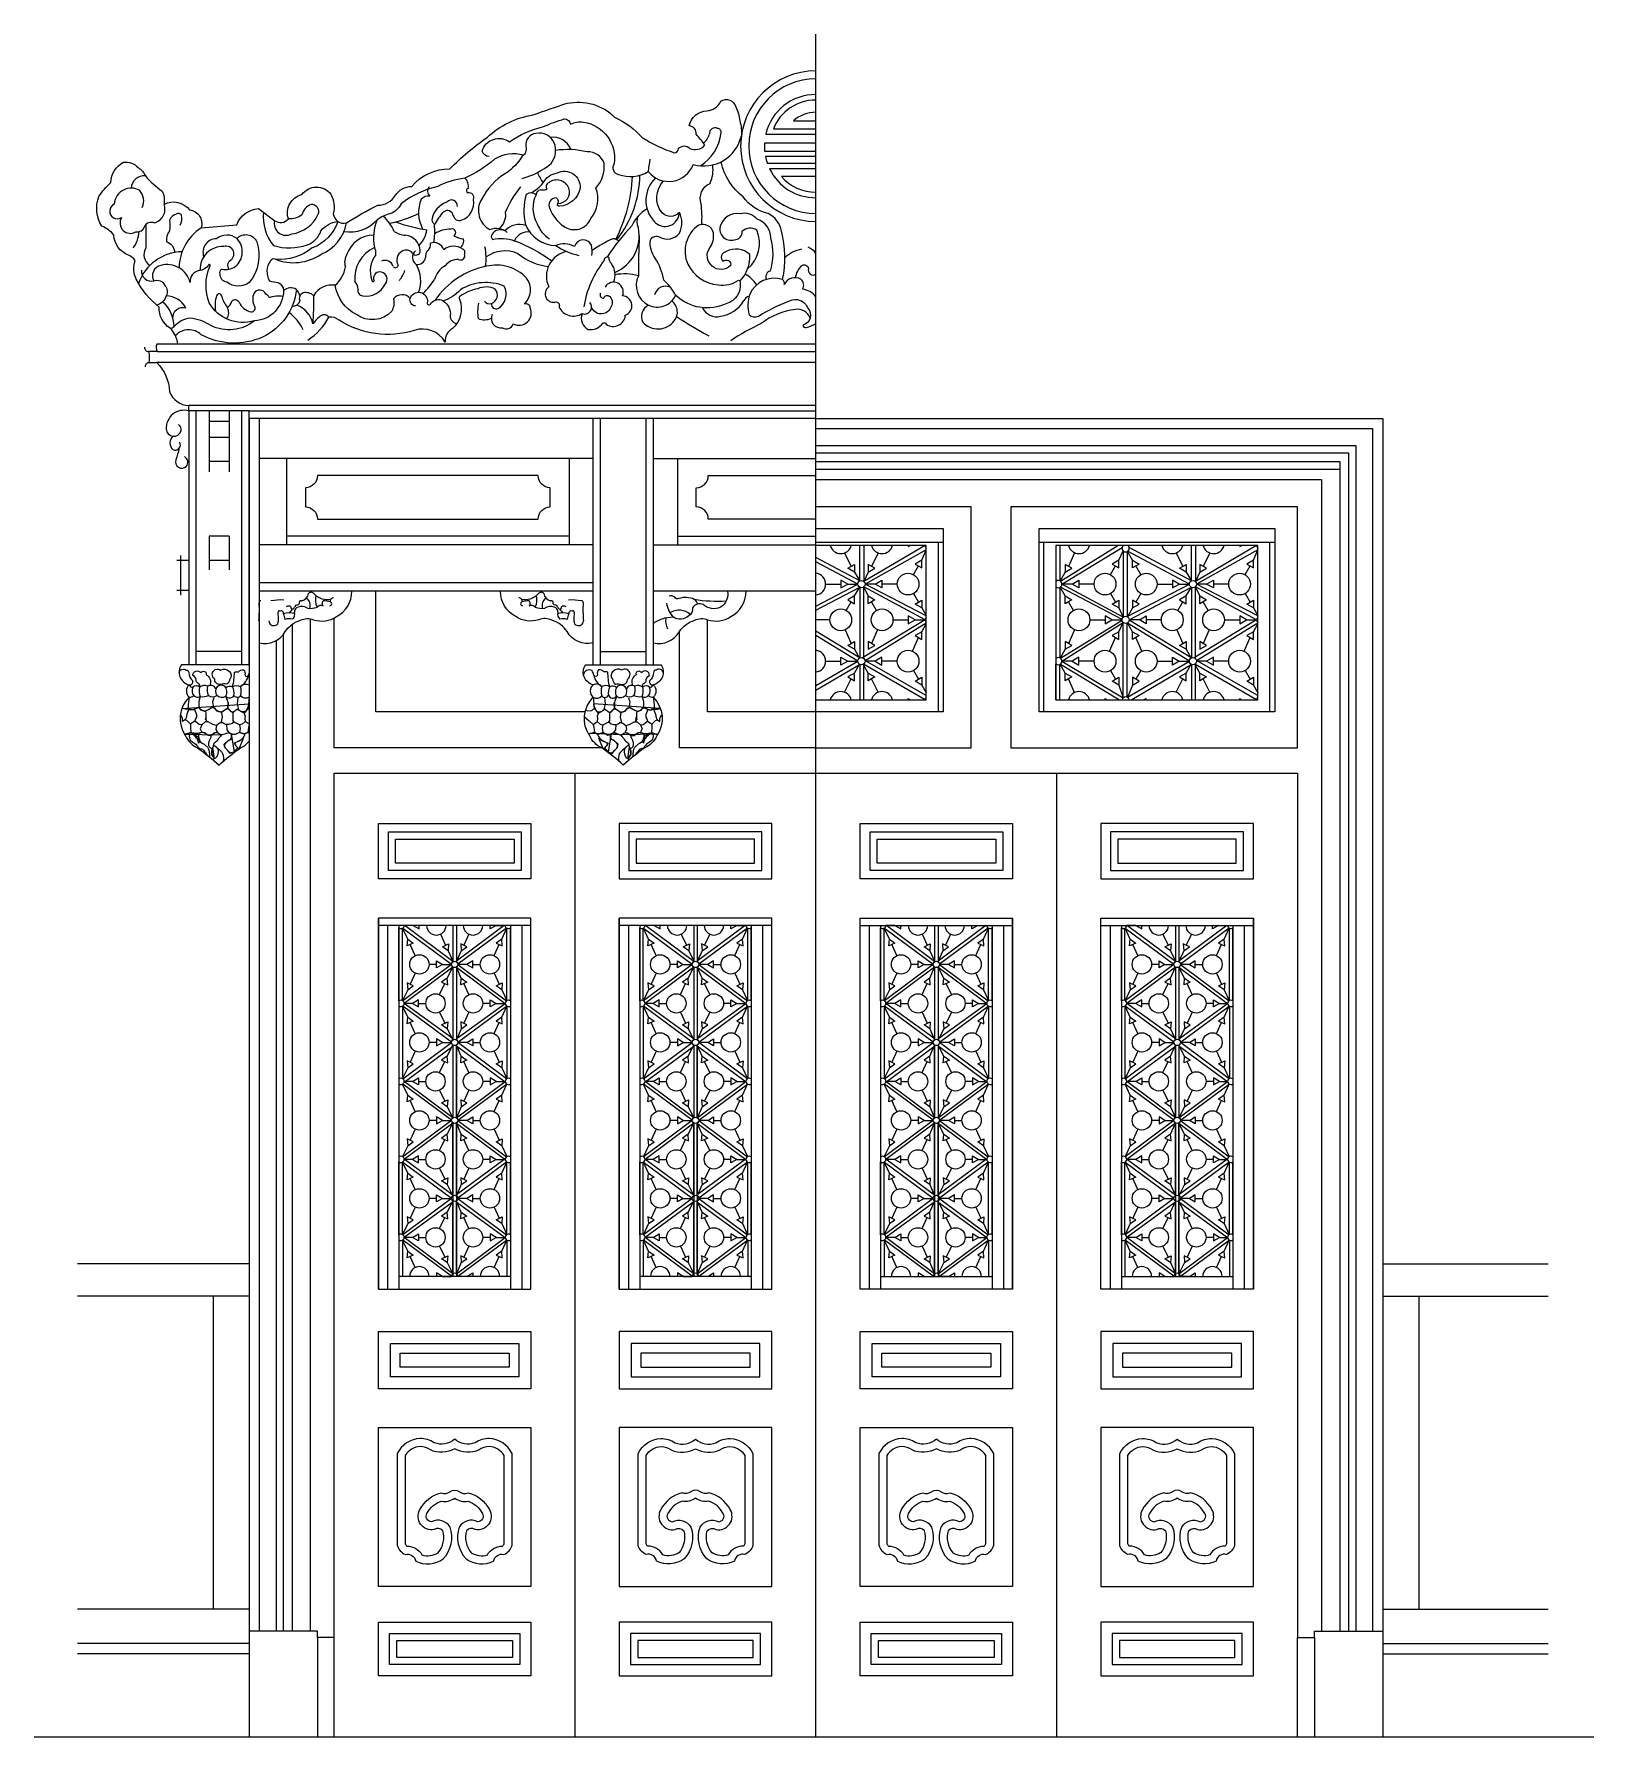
# Model space of a CAD drawing. Header units: metres. Extents: x 6720 to 12550, y 9631 to 15992.
import ezdxf

# ---------------------------------------------------------------- set-up
doc = ezdxf.new("R2010")
doc.units = ezdxf.units.M
for name, color, linetype in [('2', 2, 'Continuous'), ('3', 3, 'Continuous'), ('4', 4, 'Continuous'), ('7', 7, 'Continuous'), ('BH', 3, 'Continuous')]:
    doc.layers.add(name, color=color, linetype=linetype)

msp = doc.modelspace()

# ---------------------------------------------------------------- linework, layer by layer
at = {"layer": '2'}
msp.add_line((6720.23, 9631.17), (12549.68, 9631.17), dxfattribs=at)
at = {"layer": '3'}
for p, q in [((7326.12, 13636.17), (7326.12, 14584.17)), ((7497.12, 13636.17), (7497.12, 14584.17)), ((7524.12, 14584.17), (9642.12, 14584.17)), ((7524.12, 13636.17), (7524.12, 14555.67)), ((8836.62, 13636.17), (8836.62, 14555.67)), ((9007.62, 13636.17), (9007.62, 14555.67)), ((8719.86, 14116.17), (7663.62, 14116.17)), ((9124.38, 14116.17), (9642.12, 14116.17)), ((9642.12, 14093.83), (10117.62, 14093.83)), ((10038.01, 14026.89), (10054.62, 14066.1)), ((10099.62, 13460.67), (10099.62, 14093.83)), ((10476.12, 14093.83), (11356.62, 14093.83)), ((10494.12, 13460.67), (10494.12, 14093.83)), ((10774.01, 14026.89), (10790.62, 14061.19)), ((10825.23, 14026.89), (10806.37, 14059.56)), ((11277.01, 14026.89), (11293.62, 14066.1)), ((11338.62, 13460.67), (11338.62, 14093.83)), ((9748.92, 14053.83), (9773.97, 14003.75)), ((9875.32, 14053.83), (9850.27, 14003.75)), ((10006.85, 13972.92), (10025.47, 14005.17)), ((10608.81, 14054.84), (10586.27, 14003.75)), ((10742.85, 13972.92), (10761.47, 14005.17)), ((10856.39, 13972.92), (10837.77, 14005.17)), ((10987.92, 14053.83), (11012.97, 14003.75)), ((11114.32, 14053.83), (11089.27, 14003.75)), ((11245.85, 13972.92), (11264.47, 14005.17)), ((8809.62, 13942.17), (7561.62, 13942.17)), ((9678.45, 13937.67), (9735.82, 13937.67)), ((9760.9, 13937.67), (9798.62, 13937.67)), ((9786.51, 13982.03), (9806.12, 13949.76)), ((9837.73, 13982.03), (9821.12, 13947.73)), ((9863.34, 13937.67), (9825.62, 13937.67)), ((9945.79, 13937.67), (9888.43, 13937.67)), ((10573.73, 13982.03), (10554.87, 13949.36)), ((10599.34, 13937.67), (10561.62, 13937.67)), ((10681.79, 13937.67), (10624.43, 13937.67)), ((10917.45, 13937.67), (10974.82, 13937.67)), ((10999.9, 13937.67), (11037.62, 13937.67)), ((11025.51, 13982.03), (11045.12, 13949.76)), ((11076.73, 13982.03), (11060.12, 13947.73)), ((11102.34, 13937.67), (11064.62, 13937.67)), ((11184.79, 13937.67), (11127.43, 13937.67)), ((9755.35, 13839.34), (9773.97, 13871.59)), ((9786.51, 13893.31), (9806.12, 13925.57)), ((9837.73, 13893.31), (9821.12, 13927.61)), ((9868.89, 13839.34), (9850.27, 13871.59)), ((10006.85, 13902.41), (10025.47, 13870.17)), ((10573.73, 13893.31), (10554.87, 13925.98)), ((10604.89, 13839.34), (10586.27, 13871.59)), ((10742.85, 13902.41), (10761.47, 13870.17)), ((10856.39, 13902.41), (10837.77, 13870.17)), ((10994.35, 13839.34), (11012.97, 13871.59)), ((11025.51, 13893.31), (11045.12, 13925.57)), ((11076.73, 13893.31), (11060.12, 13927.61)), ((11107.89, 13839.34), (11089.27, 13871.59)), ((11245.85, 13902.41), (11264.47, 13870.17)), ((9694.29, 13804.09), (9642.12, 13804.09)), ((9929.95, 13804.09), (9987.32, 13804.09)), ((10012.4, 13804.09), (10050.12, 13804.09)), ((10038.01, 13848.44), (10054.62, 13819.67)), ((10665.95, 13804.09), (10723.32, 13804.09)), ((10748.4, 13804.09), (10786.12, 13804.09)), ((10774.01, 13848.44), (10790.62, 13814.15)), ((10825.23, 13848.44), (10806.37, 13815.78)), ((10850.84, 13804.09), (10813.12, 13804.09)), ((10933.29, 13804.09), (10875.93, 13804.09)), ((11168.95, 13804.09), (11226.32, 13804.09)), ((11251.4, 13804.09), (11289.12, 13804.09)), ((11277.01, 13848.44), (11293.62, 13819.67)), ((9751.43, 13766.84), (9773.97, 13715.75)), ((9872.81, 13766.84), (9850.27, 13715.75)), ((10038.01, 13759.73), (10054.62, 13788.5)), ((10608.81, 13766.84), (10586.27, 13715.75)), ((10774.01, 13759.73), (10790.62, 13794.02)), ((10825.23, 13759.73), (10806.37, 13792.39)), ((10990.43, 13766.84), (11012.97, 13715.75)), ((11111.81, 13766.84), (11089.27, 13715.75)), ((11277.01, 13759.73), (11293.62, 13788.5)), ((9786.51, 13694.03), (9805.37, 13661.36)), ((10002.93, 13686.91), (10025.47, 13738)), ((10573.73, 13694.03), (10554.87, 13661.36)), ((10738.93, 13686.91), (10761.47, 13738)), ((10860.31, 13686.91), (10837.77, 13738)), ((11025.51, 13694.03), (11044.37, 13661.36)), ((11241.93, 13686.91), (11264.47, 13738)), ((9678.45, 13649.67), (9735.82, 13649.67)), ((9760.9, 13649.67), (9798.62, 13649.67)), ((9786.51, 13605.31), (9805.37, 13637.98)), ((9837.73, 13605.31), (9818.87, 13637.98)), ((9863.34, 13649.67), (9825.62, 13649.67)), ((9945.79, 13649.67), (9888.43, 13649.67)), ((10006.85, 13614.41), (10025.47, 13582.17)), ((10573.73, 13605.31), (10554.87, 13637.98)), ((10599.34, 13649.67), (10561.62, 13649.67)), ((10681.79, 13649.67), (10624.43, 13649.67)), ((10742.85, 13614.41), (10761.47, 13582.17)), ((10856.39, 13614.41), (10837.77, 13582.17)), ((10917.45, 13649.67), (10974.82, 13649.67)), ((10999.9, 13649.67), (11037.62, 13649.67)), ((11025.51, 13605.31), (11044.37, 13637.98)), ((11076.73, 13605.31), (11057.87, 13637.98)), ((11102.34, 13649.67), (11064.62, 13649.67)), ((11184.79, 13649.67), (11127.43, 13649.67)), ((11245.85, 13614.41), (11264.47, 13582.17)), ((9748.92, 13533.51), (9773.97, 13583.59)), ((9875.32, 13533.51), (9850.27, 13583.59)), ((10038.01, 13560.44), (10054.62, 13531.67)), ((10608.81, 13532.5), (10586.27, 13583.59)), ((10774.01, 13560.44), (10790.62, 13512.8)), ((10825.23, 13560.44), (10806.37, 13514.43)), ((10987.92, 13533.51), (11012.97, 13583.59)), ((11114.32, 13533.51), (11089.27, 13583.59)), ((11277.01, 13560.44), (11293.62, 13531.67)), ((8007.12, 11303.67), (8007.12, 12689.67)), ((8577.12, 12662.67), (8007.12, 12662.67)), ((8041.62, 12662.67), (8041.62, 11303.67)), ((8083.62, 12662.67), (8083.62, 11303.67)), ((8285.37, 12662.67), (8285.37, 12526.93)), ((8298.87, 12662.67), (8298.87, 12526.93)), ((8424.77, 12662.67), (8396.89, 12662.67)), ((8447.07, 12662.67), (8480.61, 12662.67)), ((8500.62, 12662.67), (8500.62, 11303.67)), ((8542.62, 12662.67), (8542.62, 11303.67)), ((8907.12, 11303.67), (8907.12, 12689.67)), ((9477.12, 12662.67), (8907.12, 12662.67)), ((8941.62, 12662.67), (8941.62, 11303.67)), ((8983.62, 12662.67), (8983.62, 11303.67)), ((9185.37, 12662.67), (9185.37, 12526.93)), ((9198.87, 12662.67), (9198.87, 12526.93)), ((9324.77, 12662.67), (9296.89, 12662.67)), ((9347.07, 12662.67), (9380.61, 12662.67)), ((9400.62, 12662.67), (9400.62, 11303.67)), ((9442.62, 12662.67), (9442.62, 11303.67)), ((9807.12, 12662.67), (10377.12, 12662.67)), ((9841.62, 12662.67), (9841.62, 11303.67)), ((9883.62, 12662.67), (9883.62, 11303.67)), ((9937.17, 12662.67), (9903.63, 12662.67)), ((9959.47, 12662.67), (9987.35, 12662.67)), ((10085.37, 12662.67), (10085.37, 12526.93)), ((10098.87, 12662.67), (10098.87, 12526.93)), ((10300.62, 12662.67), (10300.62, 11303.67)), ((10342.62, 12662.67), (10342.62, 11303.67)), ((10377.12, 11303.67), (10377.12, 12689.67)), ((10707.12, 12662.67), (11277.12, 12662.67)), ((10741.62, 12662.67), (10741.62, 11303.67)), ((10783.62, 12662.67), (10783.62, 11303.67)), ((10837.17, 12662.67), (10803.63, 12662.67)), ((10859.47, 12662.67), (10887.35, 12662.67)), ((10985.37, 12662.67), (10985.37, 12526.93)), ((10998.87, 12662.67), (10998.87, 12526.93)), ((11200.62, 12662.67), (11200.62, 11303.67)), ((11242.62, 12662.67), (11242.62, 11303.67)), ((11277.12, 11303.67), (11277.12, 12689.67)), ((8116.48, 12611.5), (8097.62, 12652.27)), ((8238.74, 12629.81), (8257.9, 12588.41)), ((8345.5, 12629.81), (8326.35, 12588.41)), ((8467.76, 12611.5), (8486.62, 12652.27)), ((9016.48, 12611.5), (8997.62, 12652.27)), ((9138.74, 12629.81), (9157.9, 12588.41)), ((9245.5, 12629.81), (9226.35, 12588.41)), ((9367.76, 12611.5), (9386.62, 12652.27)), ((9916.48, 12611.5), (9897.62, 12652.27)), ((10038.74, 12629.81), (10057.9, 12588.41)), ((10145.5, 12629.81), (10126.35, 12588.41)), ((10267.76, 12611.5), (10286.62, 12652.27)), ((10816.48, 12611.5), (10797.62, 12652.27)), ((10938.74, 12629.81), (10957.9, 12588.41)), ((11045.5, 12629.81), (11026.35, 12588.41)), ((11167.76, 12611.5), (11186.62, 12652.27)), ((8145, 12549.85), (8125.85, 12591.26)), ((8267.26, 12568.17), (8285.37, 12529.01)), ((8316.98, 12568.17), (8298.87, 12529.01)), ((8439.24, 12549.85), (8458.39, 12591.26)), ((9045, 12549.85), (9025.85, 12591.26)), ((9167.26, 12568.17), (9185.37, 12529.01)), ((9216.98, 12568.17), (9198.87, 12529.01)), ((9339.24, 12549.85), (9358.39, 12591.26)), ((9945, 12549.85), (9925.85, 12591.26)), ((10067.26, 12568.17), (10085.37, 12529.01)), ((10116.98, 12568.17), (10098.87, 12529.01)), ((10239.24, 12549.85), (10258.39, 12591.26)), ((10845, 12549.85), (10825.85, 12591.26)), ((10967.26, 12568.17), (10985.37, 12529.01)), ((11016.98, 12568.17), (10998.87, 12529.01)), ((11139.24, 12549.85), (11158.39, 12591.26)), ((8145, 12484.15), (8125.85, 12442.74)), ((8224.27, 12517), (8196.4, 12517)), ((8246.58, 12517), (8280.12, 12517)), ((8264.19, 12465.84), (8285.37, 12507.08)), ((8285.37, 12507.08), (8285.37, 12235.59)), ((8298.87, 12507.08), (8298.87, 12235.59)), ((8316.98, 12465.84), (8298.87, 12507.08)), ((8337.66, 12517), (8304.12, 12517)), ((8359.97, 12517), (8387.84, 12517)), ((8439.24, 12484.15), (8458.39, 12442.74)), ((9045, 12484.15), (9025.85, 12442.74)), ((9124.27, 12517), (9096.4, 12517)), ((9146.58, 12517), (9180.12, 12517)), ((9164.19, 12465.84), (9185.37, 12507.08)), ((9185.37, 12507.08), (9185.37, 12235.59)), ((9198.87, 12507.08), (9198.87, 12235.59)), ((9216.98, 12465.84), (9198.87, 12507.08)), ((9237.66, 12517), (9204.12, 12517)), ((9259.97, 12517), (9287.84, 12517)), ((9339.24, 12484.15), (9358.39, 12442.74)), ((9945, 12484.15), (9925.85, 12442.74)), ((10024.27, 12517), (9996.4, 12517)), ((10046.58, 12517), (10080.12, 12517)), ((10067.26, 12465.84), (10085.37, 12507.08)), ((10085.37, 12507.08), (10085.37, 12235.59)), ((10098.87, 12507.08), (10098.87, 12235.59)), ((10120.05, 12465.84), (10098.87, 12507.08)), ((10137.66, 12517), (10104.12, 12517)), ((10159.97, 12517), (10187.84, 12517)), ((10239.24, 12484.15), (10258.39, 12442.74)), ((10845, 12484.15), (10825.85, 12442.74)), ((10924.27, 12517), (10896.4, 12517)), ((10946.58, 12517), (10980.12, 12517)), ((10967.26, 12465.84), (10985.37, 12507.08)), ((10985.37, 12507.08), (10985.37, 12235.59)), ((10998.87, 12507.08), (10998.87, 12235.59)), ((11020.05, 12465.84), (10998.87, 12507.08)), ((11037.66, 12517), (11004.12, 12517)), ((11059.97, 12517), (11087.84, 12517)), ((11139.24, 12484.15), (11158.39, 12442.74)), ((8116.48, 12422.5), (8097.62, 12381.73)), ((8235.68, 12404.19), (8254.83, 12445.59)), ((8345.5, 12404.19), (8326.35, 12445.59)), ((8467.76, 12422.5), (8486.62, 12381.73)), ((9016.48, 12422.5), (8997.62, 12381.73)), ((9135.68, 12404.19), (9154.83, 12445.59)), ((9245.5, 12404.19), (9226.35, 12445.59)), ((9367.76, 12422.5), (9386.62, 12381.73)), ((9916.48, 12422.5), (9897.62, 12381.73)), ((10038.74, 12404.19), (10057.9, 12445.59)), ((10148.56, 12404.19), (10129.41, 12445.59)), ((10267.76, 12422.5), (10286.62, 12381.73)), ((10816.48, 12422.5), (10797.62, 12381.73)), ((10938.74, 12404.19), (10957.9, 12445.59)), ((11048.56, 12404.19), (11029.41, 12445.59)), ((11167.76, 12422.5), (11186.62, 12381.73)), ((8116.48, 12320.17), (8097.62, 12360.94)), ((8134.1, 12371.33), (8103.63, 12371.33)), ((8156.41, 12371.33), (8184.28, 12371.33)), ((8424.77, 12371.33), (8396.89, 12371.33)), ((8447.07, 12371.33), (8480.61, 12371.33)), ((8467.76, 12320.17), (8486.62, 12360.94)), ((9016.48, 12320.17), (8997.62, 12360.94)), ((9034.1, 12371.33), (9003.63, 12371.33)), ((9056.41, 12371.33), (9084.28, 12371.33)), ((9324.77, 12371.33), (9296.89, 12371.33)), ((9347.07, 12371.33), (9380.61, 12371.33)), ((9367.76, 12320.17), (9386.62, 12360.94)), ((9916.48, 12320.17), (9897.62, 12360.94)), ((9937.17, 12371.33), (9903.63, 12371.33)), ((9959.47, 12371.33), (9987.35, 12371.33)), ((10227.84, 12371.33), (10199.96, 12371.33)), ((10250.14, 12371.33), (10280.61, 12371.33)), ((10267.76, 12320.17), (10286.62, 12360.94)), ((10816.48, 12320.17), (10797.62, 12360.94)), ((10837.17, 12371.33), (10803.63, 12371.33)), ((10859.47, 12371.33), (10887.35, 12371.33)), ((11127.84, 12371.33), (11099.96, 12371.33)), ((11150.14, 12371.33), (11180.61, 12371.33)), ((11167.76, 12320.17), (11186.62, 12360.94)), ((8145, 12258.52), (8125.85, 12299.93)), ((8235.68, 12338.48), (8254.83, 12297.08)), ((8264.19, 12276.83), (8285.37, 12235.59)), ((8316.98, 12276.83), (8298.87, 12235.59)), ((8345.5, 12338.48), (8326.35, 12297.08)), ((8439.24, 12258.52), (8458.39, 12299.93)), ((9045, 12258.52), (9025.85, 12299.93)), ((9135.68, 12338.48), (9154.83, 12297.08)), ((9164.19, 12276.83), (9185.37, 12235.59)), ((9216.98, 12276.83), (9198.87, 12235.59)), ((9245.5, 12338.48), (9226.35, 12297.08)), ((9339.24, 12258.52), (9358.39, 12299.93)), ((9945, 12258.52), (9925.85, 12299.93)), ((10038.74, 12338.48), (10057.9, 12297.08)), ((10067.26, 12276.83), (10085.37, 12235.59)), ((10120.05, 12276.83), (10098.87, 12235.59)), ((10148.56, 12338.48), (10129.41, 12297.08)), ((10239.24, 12258.52), (10258.39, 12299.93)), ((10845, 12258.52), (10825.85, 12299.93)), ((10938.74, 12338.48), (10957.9, 12297.08)), ((10967.26, 12276.83), (10985.37, 12235.59)), ((11020.05, 12276.83), (10998.87, 12235.59)), ((11048.56, 12338.48), (11029.41, 12297.08)), ((11139.24, 12258.52), (11158.39, 12299.93)), ((8224.27, 12225.67), (8196.4, 12225.67)), ((8246.58, 12225.67), (8280.12, 12225.67)), ((8264.19, 12174.5), (8285.37, 12215.74)), ((8285.37, 12215.74), (8285.37, 11944.26)), ((8298.87, 12215.74), (8298.87, 11944.26)), ((8298.87, 11944.26), (8298.87, 12215.74)), ((8316.98, 12174.5), (8298.87, 12215.74)), ((8337.66, 12225.67), (8304.12, 12225.67)), ((8359.97, 12225.67), (8387.84, 12225.67)), ((9124.27, 12225.67), (9096.4, 12225.67)), ((9146.58, 12225.67), (9180.12, 12225.67)), ((9164.19, 12174.5), (9185.37, 12215.74)), ((9185.37, 12215.74), (9185.37, 11944.26)), ((9216.98, 12174.5), (9198.87, 12215.74)), ((9198.87, 11944.26), (9198.87, 12215.74)), ((9198.87, 12215.74), (9198.87, 11944.26)), ((9237.66, 12225.67), (9204.12, 12225.67)), ((9259.97, 12225.67), (9287.84, 12225.67)), ((10024.27, 12225.67), (9996.4, 12225.67)), ((10046.58, 12225.67), (10080.12, 12225.67)), ((10067.26, 12174.5), (10085.37, 12215.74)), ((10085.37, 12215.74), (10085.37, 11944.26)), ((10085.37, 11944.26), (10085.37, 12215.74)), ((10098.87, 12215.74), (10098.87, 11944.26)), ((10120.05, 12174.5), (10098.87, 12215.74)), ((10137.66, 12225.67), (10104.12, 12225.67)), ((10159.97, 12225.67), (10187.84, 12225.67)), ((10924.27, 12225.67), (10896.4, 12225.67)), ((10946.58, 12225.67), (10980.12, 12225.67)), ((10967.26, 12174.5), (10985.37, 12215.74)), ((10985.37, 11944.26), (10985.37, 12215.74)), ((10985.37, 12215.74), (10985.37, 11944.26)), ((11020.05, 12174.5), (10998.87, 12215.74)), ((10998.87, 12215.74), (10998.87, 11944.26)), ((11037.66, 12225.67), (11004.12, 12225.67)), ((11059.97, 12225.67), (11087.84, 12225.67)), ((8145, 12192.81), (8125.85, 12151.41)), ((8235.68, 12112.85), (8254.83, 12154.26)), ((8345.5, 12112.85), (8326.35, 12154.26)), ((8439.24, 12192.81), (8458.39, 12151.41)), ((9045, 12192.81), (9025.85, 12151.41)), ((9135.68, 12112.85), (9154.83, 12154.26)), ((9245.5, 12112.85), (9226.35, 12154.26)), ((9339.24, 12192.81), (9358.39, 12151.41)), ((9945, 12192.81), (9925.85, 12151.41)), ((10038.74, 12112.85), (10057.9, 12154.26)), ((10148.56, 12112.85), (10129.41, 12154.26)), ((10239.24, 12192.81), (10258.39, 12151.41)), ((10845, 12192.81), (10825.85, 12151.41)), ((10938.74, 12112.85), (10957.9, 12154.26)), ((11048.56, 12112.85), (11029.41, 12154.26)), ((11139.24, 12192.81), (11158.39, 12151.41)), ((8116.48, 12131.17), (8097.62, 12090.4)), ((8467.76, 12131.17), (8486.62, 12090.4)), ((9016.48, 12131.17), (8997.62, 12090.4)), ((9367.76, 12131.17), (9386.62, 12090.4)), ((9916.48, 12131.17), (9897.62, 12090.4)), ((10267.76, 12131.17), (10286.62, 12090.4)), ((10816.48, 12131.17), (10797.62, 12090.4)), ((11167.76, 12131.17), (11186.62, 12090.4)), ((8116.48, 12028.84), (8097.62, 12069.61)), ((8134.1, 12080), (8103.63, 12080)), ((8156.41, 12080), (8184.28, 12080)), ((8235.68, 12047.15), (8254.83, 12005.74)), ((8345.5, 12047.15), (8326.35, 12005.74)), ((8424.77, 12080), (8396.89, 12080)), ((8447.07, 12080), (8480.61, 12080)), ((8467.76, 12028.84), (8486.62, 12069.61)), ((9016.48, 12028.84), (8997.62, 12069.61)), ((9034.1, 12080), (9003.63, 12080)), ((9056.41, 12080), (9084.28, 12080)), ((9135.68, 12047.15), (9154.83, 12005.74)), ((9245.5, 12047.15), (9226.35, 12005.74)), ((9324.77, 12080), (9296.89, 12080)), ((9347.07, 12080), (9380.61, 12080)), ((9367.76, 12028.84), (9386.62, 12069.61)), ((9916.48, 12028.84), (9897.62, 12069.61)), ((9937.17, 12080), (9903.63, 12080)), ((9959.47, 12080), (9987.35, 12080)), ((10038.74, 12047.15), (10057.9, 12005.74)), ((10148.56, 12047.15), (10129.41, 12005.74)), ((10227.84, 12080), (10199.96, 12080)), ((10250.14, 12080), (10280.61, 12080)), ((10267.76, 12028.84), (10286.62, 12069.61)), ((10816.48, 12028.84), (10797.62, 12069.61)), ((10837.17, 12080), (10803.63, 12080)), ((10859.47, 12080), (10887.35, 12080)), ((10938.74, 12047.15), (10957.9, 12005.74)), ((11048.56, 12047.15), (11029.41, 12005.74)), ((11127.84, 12080), (11099.96, 12080)), ((11150.14, 12080), (11180.61, 12080)), ((11167.76, 12028.84), (11186.62, 12069.61)), ((8145, 11967.19), (8125.85, 12008.59)), ((8264.19, 11985.5), (8285.37, 11944.26)), ((8316.98, 11985.5), (8298.87, 11944.26)), ((8439.24, 11967.19), (8458.39, 12008.59)), ((9045, 11967.19), (9025.85, 12008.59)), ((9164.19, 11985.5), (9185.37, 11944.26)), ((9216.98, 11985.5), (9198.87, 11944.26)), ((9339.24, 11967.19), (9358.39, 12008.59)), ((9945, 11967.19), (9925.85, 12008.59)), ((10067.26, 11985.5), (10085.37, 11944.26)), ((10120.05, 11985.5), (10098.87, 11944.26)), ((10239.24, 11967.19), (10258.39, 12008.59)), ((10845, 11967.19), (10825.85, 12008.59)), ((10967.26, 11985.5), (10985.37, 11944.26)), ((11020.05, 11985.5), (10998.87, 11944.26)), ((11139.24, 11967.19), (11158.39, 12008.59)), ((8145, 11901.48), (8125.85, 11860.08)), ((8224.27, 11934.33), (8196.4, 11934.33)), ((8246.58, 11934.33), (8280.12, 11934.33)), ((8264.19, 11883.17), (8285.37, 11924.41)), ((8285.37, 11924.41), (8285.37, 11351.67)), ((8285.37, 11652.93), (8285.37, 11924.41)), ((8298.87, 11924.41), (8298.87, 11351.67)), ((8316.98, 11883.17), (8298.87, 11924.41)), ((8298.87, 11924.41), (8298.87, 11652.93)), ((8298.87, 11652.93), (8298.87, 11924.41)), ((8337.66, 11934.33), (8304.12, 11934.33)), ((8359.97, 11934.33), (8387.84, 11934.33)), ((8439.24, 11901.48), (8458.39, 11860.08)), ((9045, 11901.48), (9025.85, 11860.08)), ((9124.27, 11934.33), (9096.4, 11934.33)), ((9146.58, 11934.33), (9180.12, 11934.33)), ((9164.19, 11883.17), (9185.37, 11924.41)), ((9185.37, 11924.41), (9185.37, 11351.67)), ((9185.37, 11652.93), (9185.37, 11924.41)), ((9198.87, 11924.41), (9198.87, 11351.67)), ((9198.87, 11652.93), (9198.87, 11924.41)), ((9198.87, 11924.41), (9198.87, 11652.93)), ((9216.98, 11883.17), (9198.87, 11924.41)), ((9237.66, 11934.33), (9204.12, 11934.33)), ((9259.97, 11934.33), (9287.84, 11934.33)), ((9339.24, 11901.48), (9358.39, 11860.08)), ((9945, 11901.48), (9925.85, 11860.08)), ((10024.27, 11934.33), (9996.4, 11934.33)), ((10046.58, 11934.33), (10080.12, 11934.33)), ((10067.26, 11883.17), (10085.37, 11924.41)), ((10085.37, 11924.41), (10085.37, 11351.67)), ((10085.37, 11924.41), (10085.37, 11652.93)), ((10085.37, 11652.93), (10085.37, 11924.41)), ((10098.87, 11924.41), (10098.87, 11351.67)), ((10120.05, 11883.17), (10098.87, 11924.41)), ((10098.87, 11652.93), (10098.87, 11924.41)), ((10137.66, 11934.33), (10104.12, 11934.33)), ((10159.97, 11934.33), (10187.84, 11934.33)), ((10239.24, 11901.48), (10258.39, 11860.08)), ((10845, 11901.48), (10825.85, 11860.08)), ((10924.27, 11934.33), (10896.4, 11934.33)), ((10946.58, 11934.33), (10980.12, 11934.33)), ((10967.26, 11883.17), (10985.37, 11924.41)), ((10985.37, 11924.41), (10985.37, 11351.67)), ((10985.37, 11652.93), (10985.37, 11924.41)), ((10985.37, 11924.41), (10985.37, 11652.93)), ((10998.87, 11924.41), (10998.87, 11351.67)), ((10998.87, 11652.93), (10998.87, 11924.41)), ((11020.05, 11883.17), (10998.87, 11924.41)), ((11037.66, 11934.33), (11004.12, 11934.33)), ((11059.97, 11934.33), (11087.84, 11934.33)), ((11139.24, 11901.48), (11158.39, 11860.08)), ((8116.48, 11839.83), (8097.62, 11799.06)), ((8235.68, 11821.52), (8254.83, 11862.93)), ((8345.5, 11821.52), (8326.35, 11862.93)), ((8467.76, 11839.83), (8486.62, 11799.06)), ((9016.48, 11839.83), (8997.62, 11799.06)), ((9135.68, 11821.52), (9154.83, 11862.93)), ((9245.5, 11821.52), (9226.35, 11862.93)), ((9367.76, 11839.83), (9386.62, 11799.06)), ((9916.48, 11839.83), (9897.62, 11799.06)), ((10038.74, 11821.52), (10057.9, 11862.93)), ((10148.56, 11821.52), (10129.41, 11862.93)), ((10267.76, 11839.83), (10286.62, 11799.06)), ((10816.48, 11839.83), (10797.62, 11799.06)), ((10938.74, 11821.52), (10957.9, 11862.93)), ((11048.56, 11821.52), (11029.41, 11862.93)), ((11167.76, 11839.83), (11186.62, 11799.06)), ((8116.48, 11737.5), (8097.62, 11778.27)), ((8134.1, 11788.67), (8103.63, 11788.67)), ((8156.41, 11788.67), (8184.28, 11788.67)), ((8424.77, 11788.67), (8396.89, 11788.67)), ((8447.07, 11788.67), (8480.61, 11788.67)), ((8467.76, 11737.5), (8486.62, 11778.27)), ((9016.48, 11737.5), (8997.62, 11778.27)), ((9034.1, 11788.67), (9003.63, 11788.67)), ((9056.41, 11788.67), (9084.28, 11788.67)), ((9324.77, 11788.67), (9296.89, 11788.67)), ((9347.07, 11788.67), (9380.61, 11788.67)), ((9367.76, 11737.5), (9386.62, 11778.27)), ((9916.48, 11737.5), (9897.62, 11778.27)), ((9937.17, 11788.67), (9903.63, 11788.67)), ((9959.47, 11788.67), (9987.35, 11788.67)), ((10227.84, 11788.67), (10199.96, 11788.67)), ((10250.14, 11788.67), (10280.61, 11788.67)), ((10267.76, 11737.5), (10286.62, 11778.27)), ((10816.48, 11737.5), (10797.62, 11778.27)), ((10837.17, 11788.67), (10803.63, 11788.67)), ((10859.47, 11788.67), (10887.35, 11788.67)), ((11127.84, 11788.67), (11099.96, 11788.67)), ((11150.14, 11788.67), (11180.61, 11788.67)), ((11167.76, 11737.5), (11186.62, 11778.27)), ((8145, 11675.85), (8125.85, 11717.26)), ((8235.68, 11755.81), (8254.83, 11714.41)), ((8345.5, 11755.81), (8326.35, 11714.41)), ((8439.24, 11675.85), (8458.39, 11717.26)), ((9045, 11675.85), (9025.85, 11717.26)), ((9135.68, 11755.81), (9154.83, 11714.41)), ((9245.5, 11755.81), (9226.35, 11714.41)), ((9339.24, 11675.85), (9358.39, 11717.26)), ((9945, 11675.85), (9925.85, 11717.26)), ((10038.74, 11755.81), (10057.9, 11714.41)), ((10148.56, 11755.81), (10129.41, 11714.41)), ((10239.24, 11675.85), (10258.39, 11717.26)), ((10845, 11675.85), (10825.85, 11717.26)), ((10938.74, 11755.81), (10957.9, 11714.41)), ((11048.56, 11755.81), (11029.41, 11714.41)), ((11139.24, 11675.85), (11158.39, 11717.26)), ((8224.27, 11643), (8196.4, 11643)), ((8246.58, 11643), (8280.12, 11643)), ((8264.19, 11694.17), (8285.37, 11652.93)), ((8316.98, 11694.17), (8298.87, 11652.93)), ((8337.66, 11643), (8304.12, 11643)), ((8359.97, 11643), (8387.84, 11643)), ((9124.27, 11643), (9096.4, 11643)), ((9146.58, 11643), (9180.12, 11643)), ((9164.19, 11694.17), (9185.37, 11652.93)), ((9216.98, 11694.17), (9198.87, 11652.93)), ((9237.66, 11643), (9204.12, 11643)), ((9259.97, 11643), (9287.84, 11643)), ((10024.27, 11643), (9996.4, 11643)), ((10046.58, 11643), (10080.12, 11643)), ((10067.26, 11694.17), (10085.37, 11652.93)), ((10120.05, 11694.17), (10098.87, 11652.93)), ((10137.66, 11643), (10104.12, 11643)), ((10159.97, 11643), (10187.84, 11643)), ((10924.27, 11643), (10896.4, 11643)), ((10946.58, 11643), (10980.12, 11643)), ((10967.26, 11694.17), (10985.37, 11652.93)), ((11020.05, 11694.17), (10998.87, 11652.93)), ((11037.66, 11643), (11004.12, 11643)), ((11059.97, 11643), (11087.84, 11643)), ((8145, 11610.15), (8125.85, 11568.74)), ((8264.19, 11591.84), (8285.37, 11633.08)), ((8285.37, 11361.59), (8285.37, 11633.08)), ((8298.87, 11361.59), (8298.87, 11633.08)), ((8316.98, 11591.84), (8298.87, 11633.08)), ((8439.24, 11610.15), (8458.39, 11568.74)), ((9045, 11610.15), (9025.85, 11568.74)), ((9164.19, 11591.84), (9185.37, 11633.08)), ((9185.37, 11361.59), (9185.37, 11633.08)), ((9198.87, 11361.59), (9198.87, 11633.08)), ((9216.98, 11591.84), (9198.87, 11633.08)), ((9339.24, 11610.15), (9358.39, 11568.74)), ((9945, 11610.15), (9925.85, 11568.74)), ((10067.26, 11591.84), (10085.37, 11633.08)), ((10085.37, 11361.59), (10085.37, 11633.08)), ((10098.87, 11361.59), (10098.87, 11633.08)), ((10120.05, 11591.84), (10098.87, 11633.08)), ((10239.24, 11610.15), (10258.39, 11568.74)), ((10845, 11610.15), (10825.85, 11568.74)), ((10967.26, 11591.84), (10985.37, 11633.08)), ((10985.37, 11361.59), (10985.37, 11633.08)), ((10998.87, 11361.59), (10998.87, 11633.08)), ((11020.05, 11591.84), (10998.87, 11633.08)), ((11139.24, 11610.15), (11158.39, 11568.74)), ((8116.48, 11548.5), (8097.62, 11507.73)), ((8235.68, 11530.19), (8254.83, 11571.59)), ((8345.5, 11530.19), (8326.35, 11571.59)), ((8467.76, 11548.5), (8486.62, 11507.73)), ((9016.48, 11548.5), (8997.62, 11507.73)), ((9135.68, 11530.19), (9154.83, 11571.59)), ((9245.5, 11530.19), (9226.35, 11571.59)), ((9367.76, 11548.5), (9386.62, 11507.73)), ((9916.48, 11548.5), (9897.62, 11507.73)), ((10038.74, 11530.19), (10057.9, 11571.59)), ((10148.56, 11530.19), (10129.41, 11571.59)), ((10267.76, 11548.5), (10286.62, 11507.73)), ((10816.48, 11548.5), (10797.62, 11507.73)), ((10938.74, 11530.19), (10957.9, 11571.59)), ((11048.56, 11530.19), (11029.41, 11571.59)), ((11167.76, 11548.5), (11186.62, 11507.73)), ((8116.48, 11446.17), (8097.62, 11486.94)), ((8134.1, 11497.33), (8103.63, 11497.33)), ((8156.41, 11497.33), (8184.28, 11497.33)), ((8235.68, 11464.48), (8254.83, 11423.08)), ((8345.5, 11464.48), (8326.35, 11423.08)), ((8424.77, 11497.33), (8396.89, 11497.33)), ((8447.07, 11497.33), (8480.61, 11497.33)), ((8467.76, 11446.17), (8486.62, 11486.94)), ((9016.48, 11446.17), (8997.62, 11486.94)), ((9034.1, 11497.33), (9003.63, 11497.33)), ((9056.41, 11497.33), (9084.28, 11497.33)), ((9135.68, 11464.48), (9154.83, 11423.08)), ((9245.5, 11464.48), (9226.35, 11423.08)), ((9324.77, 11497.33), (9296.89, 11497.33)), ((9347.07, 11497.33), (9380.61, 11497.33)), ((9367.76, 11446.17), (9386.62, 11486.94)), ((9916.48, 11446.17), (9897.62, 11486.94)), ((9937.17, 11497.33), (9903.63, 11497.33)), ((9959.47, 11497.33), (9987.35, 11497.33)), ((10038.74, 11464.48), (10057.9, 11423.08)), ((10148.56, 11464.48), (10129.41, 11423.08)), ((10227.84, 11497.33), (10199.96, 11497.33)), ((10250.14, 11497.33), (10280.61, 11497.33)), ((10267.76, 11446.17), (10286.62, 11486.94)), ((10816.48, 11446.17), (10797.62, 11486.94)), ((10837.17, 11497.33), (10803.63, 11497.33)), ((10859.47, 11497.33), (10887.35, 11497.33)), ((10938.74, 11464.48), (10957.9, 11423.08)), ((11048.56, 11464.48), (11029.41, 11423.08)), ((11127.84, 11497.33), (11099.96, 11497.33)), ((11150.14, 11497.33), (11180.61, 11497.33)), ((11167.76, 11446.17), (11186.62, 11486.94)), ((8145, 11384.52), (8125.85, 11425.93)), ((8264.19, 11402.83), (8285.37, 11361.59)), ((8316.98, 11402.83), (8298.87, 11361.59)), ((8439.24, 11384.52), (8458.39, 11425.93)), ((9045, 11384.52), (9025.85, 11425.93)), ((9164.19, 11402.83), (9185.37, 11361.59)), ((9216.98, 11402.83), (9198.87, 11361.59)), ((9339.24, 11384.52), (9358.39, 11425.93)), ((9945, 11384.52), (9925.85, 11425.93)), ((10067.26, 11402.83), (10085.37, 11361.59)), ((10120.05, 11402.83), (10098.87, 11361.59)), ((10239.24, 11384.52), (10258.39, 11425.93)), ((10845, 11384.52), (10825.85, 11425.93)), ((10967.26, 11402.83), (10985.37, 11361.59)), ((11020.05, 11402.83), (10998.87, 11361.59)), ((11139.24, 11384.52), (11158.39, 11425.93)), ((8500.62, 11351.67), (8083.62, 11351.67)), ((8224.27, 11351.67), (8196.4, 11351.67)), ((8246.58, 11351.67), (8280.12, 11351.67)), ((8337.66, 11351.67), (8304.12, 11351.67)), ((9400.62, 11351.67), (8983.62, 11351.67)), ((9124.27, 11351.67), (9096.4, 11351.67)), ((9146.58, 11351.67), (9180.12, 11351.67)), ((9237.66, 11351.67), (9204.12, 11351.67)), ((9883.62, 11351.67), (10300.62, 11351.67)), ((10046.58, 11351.67), (10080.12, 11351.67)), ((10137.66, 11351.67), (10104.12, 11351.67)), ((10159.97, 11351.67), (10187.84, 11351.67)), ((10783.62, 11351.67), (11200.62, 11351.67)), ((10946.58, 11351.67), (10980.12, 11351.67)), ((11037.66, 11351.67), (11004.12, 11351.67)), ((11059.97, 11351.67), (11087.84, 11351.67)), ((7524.12, 9941.67), (6882.44, 9941.67)), ((11760.12, 9941.67), (12378.87, 9941.67))]:
    msp.add_line(p, q, dxfattribs=at)
for points in [[(9642.12, 15745.29, 0.31), (9483.02, 15638.17), (9642.12, 15638.17)], [(8421.56, 15534.27, -0.28), (8394.7, 15554.4, -0.52), (8497.11, 15589.61, -0.1), (8624.71, 15646.62, -0.04), (8701.94, 15675.13, -0.39), (8725.44, 15655.01, -0.16), (8774.13, 15663.39, -0.41), (8888.22, 15508.64, 0.54), (8904.91, 15467.46, 0.22), (9015.85, 15478.24, 0.58), (9183.74, 15504.72, 0.43), (9363.57, 15612.19, 0.43)], [(9642.12, 15700.29, 0.18), (9557.73, 15668.1), (9642.12, 15668.1)], [(8544.5, 15452.92, 0.11), (8652.12, 15508.29, 0.27), (8664.08, 15585.38, 0.35), (8595.59, 15621.21, 0.42), (8558.63, 15572.35, -0.31), (8544.5, 15535.43, -0.1), (8482.54, 15471.38, 0.14), (8392.32, 15374.75, 0.43), (8423.84, 15261.83, -0.31), (8488.61, 15250.89)], [(9642.12, 15584.96), (9449.74, 15584.96, 0.04), (9450.29, 15555.03), (9642.12, 15555.03)], [(8549.6, 15539.73, 0.21), (8441.32, 15524.41, -0.07), (8330, 15453.96, 0.08), (8228.6, 15423.13, 0.11), (8091.93, 15358.18, -0.2), (8050.05, 15320.76, 0.09), (8002.66, 15298.74, 0.15), (7992.31, 15194.74)], [(8576.03, 15398.63, 0.12), (8622.77, 15436.63, -0.24), (8676.03, 15473.55, -0.58), (8760.82, 15417.09, -0.34), (8683.64, 15348.69, -0.74), (8678.21, 15359.55, 0.43), (8670.6, 15380.18, 0.58), (8647.77, 15340, 0.15), (8698.86, 15274.86, 0.49), (8801.04, 15303.09, 0.27), (8819.52, 15417.09, 0.21), (8851.05, 15508.29, 0.35), (8786.91, 15551.72, 0.1), (8669.31, 15557.24, 0.1)], [(9642.12, 15535.08), (9453.28, 15535.08, 0.03), (9460.14, 15510.14), (9642.12, 15510.14)], [(9215.65, 15281.19, 0.05), (9212.9, 15358.03, -0.38), (9246.43, 15434.47, 0.15), (9256.32, 15502.57, 0.15)], [(9517.59, 15075.44, 0.12), (9513.08, 15255.9, 0.25), (9463.63, 15321.27, -0.18), (9370.54, 15383.73, -0.18), (9287.83, 15514.66)], [(9642.12, 15460.26), (9513.09, 15460.26, 0.22), (9642.12, 15401.85, 0.22)], [(7124.15, 15344.86, 0.32), (7114, 15408.72, 0.25), (7057.16, 15410.75, 0.27), (7019.6, 15357.02, 1.06), (7047.01, 15306.33, 0.79), (7100.8, 15253.62, 0.34), (7133.28, 15271.87, -0.48), (7168.81, 15287.07, 0.45), (7206.32, 15355.91, 0.45)], [(8538.73, 15421.45, 0.08), (8481.19, 15325.97, -0.27), (8457.92, 15266.38)], [(8596.68, 15392.12, 0.32), (8559.72, 15393.2, 0.14), (8557.29, 15279.63, 0.29), (8669.58, 15201.77, 0.29)], [(8678.21, 15359.55, 0.53), (8718.43, 15416, 0.51), (8643.42, 15436.63, 0.54), (8637.99, 15412.75, -0.25), (8618.42, 15409.49, 0.46), (8596.68, 15392.12, 0.26), (8601.03, 15283.55, 0.17), (8646.38, 15226.79, 0.17)], [(9043.08, 15454.79, 0.41), (9037.44, 15292.45, 0.69), (9131.83, 15325.98, -0.43), (9067.39, 15324.17, -0.38), (9072.97, 15443.46)], [(7619.04, 15295.6, 0.66), (7683.4, 15245.9, 0.26), (7782.37, 15319.06, 0.56), (7755.53, 15355.37, 0.23), (7721.16, 15317.4, -0.2), (7670.53, 15301.75)], [(7138.22, 15281.26), (7137.77, 15193.47, 0.41), (7153.55, 15128.25, 0.41)], [(7577.22, 15326.7, 0.2), (7615.09, 15201.84, 0.15), (7741.9, 15204.84, 0.23), (7792.39, 15257.67, -0.19), (7855.38, 15292.62, -0.23), (7759.99, 15193.11, -0.2), (7621.61, 15151.35, 0.36), (7603.69, 15145.38, 0.29), (7599.71, 15069.81, -0.01), (7632.56, 15063.85, -0.26), (7652.67, 15034.6, -0.4), (7543.9, 14921.02, -0.35), (7374.8, 14988.18, -0.19), (7376.78, 15124.48, 1.47), (7371.85, 15129.33, -0.26), (7337.33, 15109.22, 0.38), (7303.35, 15063.91, 0.42), (7194.24, 15127.93, 0.51), (7167.53, 15070)], [(7266.14, 15277.99, 0.2), (7271.18, 15315.34, 0.48), (7251.04, 15318.93, 0.25), (7226.6, 15297.38, -0.07), (7225.88, 15257.16, 0.19), (7215.81, 15216.23, -0.32), (7245.58, 15176.15)], [(7621.61, 15151.35, 0.25), (7793.83, 15170.24, 0.26), (7887.87, 15286.6, 0.26)], [(8558.4, 15277.07, 0.3), (8480.13, 15257.15, 0.39), (8432, 15244.4, 0.41), (8433.86, 15224.94, -0.14), (8515.52, 15220.3, -0.07), (8654.73, 15145.22)], [(8890.91, 15101.73, 0.36), (8978.81, 15268.83, -0.17), (8977.5, 15311.84)], [(9357.87, 15068.75, 0.21), (9394.76, 15169.16, 0.32), (9307.12, 15179.67, 0.63), (9295.43, 15142.32, -0.79), (9323.48, 15127.15, -0.9), (9245.18, 15193.67, 0.19), (9259.21, 15249.7, 0.44), (9204.28, 15278.88, 0.36), (9163.38, 15132.98, 0.27), (9276.73, 15055.95, 0.21), (9352.69, 15073.46, -0.39), (9358.53, 15061.78, -0.37), (9309.45, 14985.92, -0.31), (9117.81, 15016.27, 0.09), (9073.41, 15073.46, 0.09), (9041.85, 15155.16, -0.2), (9023.83, 15222.65, -0.49), (9058.32, 15233.52, 0.36), (9132.74, 15248.93, 0.23), (9131.83, 15325.98)], [(7478.73, 15228.04, -0.55), (7552.37, 15216.43, -0.26), (7524.59, 15064.16, -0.34), (7441.26, 15065.45, -0.4), (7416.07, 15096.42, -0.43), (7423.17, 15113.84, 0.21), (7472.27, 15123.52, 0.44), (7478.73, 15228.04, 0.35), (7401.85, 15227.4, 0.53), (7354.57, 15160.34, 0.53)], [(8981.83, 15238.98, 0.01), (8978.81, 15089.35, 0.41), (9016.36, 14979.52, 0.42), (9117.81, 15016.27)], [(7448.72, 15113.6, -0.32), (7449.66, 15144.16, 0.95), (7428.99, 15198.36, 0.45), (7341.4, 15109.5, 0.45)], [(8711.49, 15179.7, 0.49), (8643.8, 15047.35, 0.87), (8672.46, 14991.89, -0.5), (8682.15, 14972.44, 0.45), (8768.23, 14948.32, 0.79), (8797.63, 14989.22)], [(7121.75, 15110.4, 0.51), (7167.53, 15070, -0.43), (7208.73, 15053.24, -0.34), (7213.79, 15013.78, -0.24), (7179.38, 14979.37)], [(8431.97, 14945.19, 0.59), (8470.67, 14894.5, 0.49), (8510.64, 14909.7, 0.71), (8574.72, 14969.27, 0.49), (8552.6, 14983.56, 0.38), (8560.9, 15080.71, 0.27), (8410.25, 15124.55, 0.2), (8219.44, 14997.91, 0.2)], [(9642.12, 15010.88, 0.21), (9591.84, 15038.91, 0.38), (9586.3, 15076.55, 0.43), (9523.13, 15056.62, 0.35), (9517.59, 15075.44, 0.38), (9394.58, 15020.1, 0.15), (9392.36, 14943.72, 0.26), (9427.83, 14938.19, -0.05), (9543.08, 14995.75, -0.45), (9611.79, 14968.07, -0.57), (9592.95, 14904.98, 0.5), (9606.25, 14896.13, 0.08), (9642.12, 14911.17, 0.08)], [(9565.93, 15082.12, -0.15), (9588.67, 15126.22, -0.62), (9614.52, 15115.99, 0.72), (9642.12, 15095.21, 0.72)], [(7239.05, 14932.24, -0.53), (7287.2, 14969.19, 0.28), (7213.79, 15013.78, 0.28)], [(7701.12, 15038.55, -0.26), (7573.56, 14859.78, -0.23), (7345.14, 14868.67, 0.42), (7248.57, 14865.67, 0.42)], [(7714.5, 15016.13, 0.05), (7701.12, 15038.55, 0.29), (7652.67, 15034.6, 0.29)], [(8125.92, 15004.82, 0.47), (8063.64, 15002.93, -0.17), (8057.04, 14956.75, -0.38), (7924.93, 14944.5, -0.24), (7845.66, 15053.83, 0.31), (7765.46, 15015.19, 0.24), (7725.82, 15025.55, 0.44), (7713.56, 14996.34, -0.36), (7683.91, 14974.24)], [(8404.05, 14994.62, 0.35), (8429.43, 14985.11, 0.51), (8444.02, 15038.98, 0.23), (8378.68, 15040.88, 0.1), (8312.69, 15013, 0.4), (8309.93, 15001.99, -0.32), (8283.5, 14891.72, 0.29), (8256.14, 14841.77, 0.36), (8141.02, 14885.12, -0.22), (7860.76, 14922.82, 0.2), (7822.07, 14935.07, 0.48), (7786.22, 14935.07, 0.07), (7762.62, 14909.63, 0.25), (7702.7, 14979.95)], [(8145.74, 14976.54, -0.48), (8125.92, 15004.82, -0.91), (8190.09, 14990.68, 0.86), (8202.35, 14983.14, -0.34), (8241.99, 14999.16, -0.28), (8275.96, 14948.27, 0.44), (8299.99, 14910.43, 0.44)], [(8429.43, 14985.11, 0.61), (8454.18, 14967.37, 0.4), (8477.65, 15050.38, 0.24), (8313.33, 15037.08, -0.15), (8248.41, 14995.72)], [(8768.23, 14948.32, 0.38), (8791.33, 14888.56, 0.27), (8845.92, 14911.62, -0.59), (8858.52, 14908.48, 0.59), (8929.9, 14942.03, 0.81), (8919.4, 15014.38, 0.94), (8854.32, 15046.89)], [(8836.47, 15023.82, 0.59), (8849.07, 15005.99, -0.6), (8872.16, 15011.24, -0.38), (8874.26, 14969.29, -0.69), (8803.93, 14972.29)], [(9098.05, 15046.76, 0.46), (9039.52, 15018.6, 0.46)], [(8380.58, 14986.38, 0.08), (8379.94, 14929.35, 0.2), (8428.85, 14930.45, 0.2)], [(9016.36, 14979.52, 0.42), (8994.91, 14916.57, 0.47), (9112.92, 14920.58, 0.43), (9103.17, 14994.74)], [(9620.42, 14931.14, 0.36), (9565.57, 14963.65, 0.14), (9437.8, 14910.52, 0.04), (9323.61, 14846.66, 0.04)], [(7543.9, 14921.02, -0.29), (7380.74, 14903.24, 0.12), (7303.06, 14931.07, 0.18), (7243.75, 14899.39, 0.18)], [(9642.12, 14180.67), (9240, 14180.67, 0.41), (9195, 14225.67), (9195, 14297.67, 0.41), (9240, 14342.67), (9642.12, 14342.67)], [(9312.25, 13910.67, -0.29), (9285.83, 13851.05, -0.3), (9220.23, 13861.49, 0.34), (9180.75, 13849.31, -0.31), (9165.66, 13818, -0.33), (9109.35, 13813.95), (9076.26, 13809.89, 0.09), (9034.62, 13790.47, 0.09)], [(9200.41, 13862.72, 0.2), (9187.14, 13880.62, 0.19), (9130.25, 13883.52, -0.42), (9115.16, 13888.74, 0.25), (9093.68, 13892.8)]]:
    msp.add_lwpolyline(points, format="xyb", dxfattribs=at)
for points in [[(7180.44, 14806.17), (9642.12, 14806.17)], [(9642.12, 14455.17), (11659.62, 14455.17), (11659.62, 10025.67)], [(7663.62, 14407.17), (7663.62, 14084.67)], [(8719.86, 14407.17), (8719.86, 14084.67)], [(9124.38, 14407.17), (9124.38, 14084.67)], [(9642.12, 14428.17), (11632.62, 14428.17), (11632.62, 10025.67)], [(9642.12, 14395.17), (11599.62, 14395.17), (11599.62, 10025.67)], [(11599.62, 14365.17), (9642.12, 14365.17)], [(9642.12, 13505.67), (10054.62, 13505.67), (10054.62, 14081.67), (9642.12, 14081.67)], [(9806.12, 13949.76), (9806.12, 14081.67)], [(10050.12, 14081.67), (9821.12, 13947.73)], [(9821.12, 14081.67), (9821.12, 13947.73)], [(10054.62, 14066.1), (9825.62, 13937.67)], [(9987.32, 14081.67), (9987.32, 14077.6), (9994.36, 14081.67)], [(10554.12, 14081.67), (10554.12, 13949.76)], [(10555.59, 13948.91), (10770.65, 14081.67)], [(10561.62, 13937.67), (10786.34, 14073.67)], [(10790.62, 14061.19), (10790.62, 13814.15)], [(10805.62, 14059.16), (10805.62, 13816.18)], [(11037.62, 13937.67), (10807.09, 14060.01)], [(11045.12, 13949.76), (10812.83, 14074.01)], [(11045.12, 13949.76), (11045.12, 14081.67)], [(11289.12, 14081.67), (11060.12, 13947.73)], [(11060.12, 14081.67), (11060.12, 13947.73)], [(11293.62, 14066.1), (11064.62, 13937.67)], [(11226.32, 14081.67), (11226.32, 14077.6), (11233.36, 14081.67)], [(9806.12, 13949.76), (9642.12, 14037.49)], [(9798.62, 13937.67), (9642.12, 14020.72)], [(9642.12, 13855.72), (9798.62, 13937.67)], [(10054.62, 13819.44), (9825.62, 13937.67)], [(10790.62, 13814.15), (10561.62, 13937.67)], [(10805.62, 13816.18), (11037.62, 13937.67)], [(11293.62, 13819.44), (11064.62, 13937.67)], [(9642.12, 13839.69), (9806.12, 13925.57)], [(9806.12, 13925.57), (9806.12, 13661.76)], [(9821.12, 13659.73), (9821.12, 13927.61)], [(10050.12, 13804.09), (9821.12, 13927.61)], [(10539.12, 13927.61), (10539.12, 13659.73)], [(10554.12, 13925.57), (10554.12, 13661.76)], [(10786.15, 13804.94), (10555.59, 13926.43)], [(10813.12, 13804.09), (11045.12, 13925.57)], [(11045.12, 13925.57), (11045.12, 13661.76)], [(11060.12, 13659.73), (11060.12, 13927.61)], [(11289.12, 13804.09), (11060.12, 13927.61)], [(10050.12, 13804.09), (9816.33, 13662.49)], [(10813.12, 13804.09), (11046.91, 13662.49)], [(11289.12, 13804.09), (11055.33, 13662.49)], [(7651.62, 13748.97), (7651.62, 10025.67)], [(7684.62, 13787.45), (7684.62, 10025.67)], [(9642.12, 13762.9), (9807.91, 13662.49)], [(9642.12, 13747.14), (9798.65, 13650.52)], [(10054.62, 13791.9), (9825.59, 13650.52)], [(10555.59, 13660.91), (10786.15, 13803.23)], [(10561.62, 13649.67), (10790.62, 13794.02)], [(10790.62, 13794.02), (10790.62, 13793.31)], [(10790.62, 13512.8), (10790.62, 13794.02)], [(10805.62, 13514.83), (10805.62, 13791.99)], [(10807.09, 13792.84), (11037.65, 13650.52)], [(11293.62, 13791.9), (11064.59, 13650.52)], [(7624.62, 13726.13), (7624.62, 10025.67)], [(9798.65, 13648.82), (9642.12, 13557.27)], [(9807.91, 13636.84), (9642.12, 13539.9)], [(9806.12, 13637.57), (9806.12, 13505.67)], [(10050.12, 13505.67), (9819.59, 13638.43)], [(9821.12, 13505.67), (9821.12, 13639.61)], [(10054.62, 13521.23), (9825.33, 13652.43)], [(10539.12, 13505.67), (10539.12, 13639.61)], [(10554.12, 13505.67), (10554.12, 13637.57)], [(10555.59, 13638.43), (10776.91, 13505.67)], [(10561.62, 13649.67), (10790.62, 13512.8)], [(11037.65, 13648.82), (10807.09, 13513.98)], [(11046.91, 13636.84), (10822.58, 13505.67)], [(11045.12, 13637.57), (11045.12, 13505.67)], [(11289.12, 13505.67), (11058.59, 13638.43)], [(11060.12, 13505.67), (11060.12, 13639.61)], [(11293.62, 13521.23), (11064.33, 13652.43)], [(9987.32, 13505.67), (9987.32, 13509.73), (9994.36, 13505.67)], [(10723.32, 13505.67), (10723.32, 13509.73), (10730.36, 13505.67)], [(10875.93, 13505.67), (10875.93, 13509.73), (10868.89, 13505.67)], [(11226.32, 13505.67), (11226.32, 13509.73), (11233.36, 13505.67)], [(8106.66, 12662.67), (8285.37, 12529.01)], [(8137.17, 12662.67), (8159.47, 12649.79), (8159.47, 12662.67)], [(8477.58, 12662.67), (8298.87, 12529.01)], [(8447.07, 12662.67), (8424.77, 12649.79), (8424.77, 12662.67)], [(9006.66, 12662.67), (9185.37, 12529.01)], [(9037.17, 12662.67), (9059.47, 12649.79), (9059.47, 12662.67)], [(9377.58, 12662.67), (9198.87, 12529.01)], [(9347.07, 12662.67), (9324.77, 12649.79), (9324.77, 12662.67)], [(9906.66, 12662.67), (10085.37, 12529.01)], [(9937.17, 12662.67), (9959.47, 12649.79), (9959.47, 12662.67)], [(10277.58, 12662.67), (10098.87, 12529.01)], [(10247.07, 12662.67), (10224.77, 12649.79), (10224.77, 12662.67)], [(10806.66, 12662.67), (10985.37, 12529.01)], [(10837.17, 12662.67), (10859.47, 12649.79), (10859.47, 12662.67)], [(11177.58, 12662.67), (10998.87, 12529.01)], [(11147.07, 12662.67), (11124.77, 12649.79), (11124.77, 12662.67)], [(8083.62, 12380.28), (8083.62, 12653.72)], [(8096.96, 12382.09), (8096.96, 12651.91)], [(8098.27, 12652.67), (8280.14, 12517.76)], [(8485.97, 12652.67), (8304.1, 12517.76)], [(8487.28, 12382.09), (8487.28, 12651.91)], [(8500.62, 12380.28), (8500.62, 12653.72)], [(8983.62, 12380.28), (8983.62, 12653.72)], [(8996.96, 12382.09), (8996.96, 12651.91)], [(8998.27, 12652.67), (9180.14, 12517.76)], [(9385.97, 12652.67), (9204.1, 12517.76)], [(9387.28, 12382.09), (9387.28, 12651.91)], [(9400.62, 12380.28), (9400.62, 12653.72)], [(9883.62, 12380.28), (9883.62, 12653.72)], [(9896.96, 12382.09), (9896.96, 12651.91)], [(9898.27, 12652.67), (10080.14, 12517.76)], [(10285.97, 12652.67), (10104.1, 12517.76)], [(10287.28, 12382.09), (10287.28, 12651.91)], [(10300.62, 12380.28), (10300.62, 12653.72)], [(10783.62, 12380.28), (10783.62, 12653.72)], [(10796.96, 12382.09), (10796.96, 12651.91)], [(10798.27, 12652.67), (10980.14, 12517.76)], [(11185.97, 12652.67), (11004.1, 12517.76)], [(11187.28, 12382.09), (11187.28, 12651.91)], [(11200.62, 12380.28), (11200.62, 12653.72)], [(8280.14, 12516.24), (8098.27, 12381.33)], [(8285.37, 12507.08), (8103.63, 12371.33)], [(8298.87, 12507.08), (8480.61, 12371.33)], [(8304.1, 12516.24), (8485.97, 12381.33)], [(9180.14, 12516.24), (8998.27, 12381.33)], [(9185.37, 12507.08), (9003.63, 12371.33)], [(9198.87, 12507.08), (9380.61, 12371.33)], [(9204.1, 12516.24), (9385.97, 12381.33)], [(10080.14, 12516.24), (9898.27, 12381.33)], [(10085.37, 12507.08), (9903.63, 12371.33)], [(10098.87, 12507.08), (10280.61, 12371.33)], [(10104.1, 12516.24), (10285.97, 12381.33)], [(10980.14, 12516.24), (10798.27, 12381.33)], [(10985.37, 12507.08), (10803.63, 12371.33)], [(10998.87, 12507.08), (11180.61, 12371.33)], [(11004.1, 12516.24), (11185.97, 12381.33)], [(8083.62, 12362.39), (8083.62, 12088.95)], [(8096.96, 12360.58), (8096.96, 12090.75)], [(8280.14, 12226.42), (8098.27, 12361.34)], [(8282.37, 12241.43), (8103.63, 12371.33)], [(8301.23, 12240.97), (8480.61, 12371.33)], [(8304.1, 12226.42), (8485.97, 12361.34)], [(8487.28, 12360.58), (8487.28, 12090.75)], [(8500.62, 12362.39), (8500.62, 12088.95)], [(8983.62, 12362.39), (8983.62, 12088.95)], [(8996.96, 12360.58), (8996.96, 12090.75)], [(9180.14, 12226.42), (8998.27, 12361.34)], [(9182.37, 12241.43), (9003.63, 12371.33)], [(9201.23, 12240.97), (9380.61, 12371.33)], [(9204.1, 12226.42), (9385.97, 12361.34)], [(9387.28, 12360.58), (9387.28, 12090.75)], [(9400.62, 12362.39), (9400.62, 12088.95)], [(9883.62, 12362.39), (9883.62, 12088.95)], [(9896.96, 12360.58), (9896.96, 12090.75)], [(10080.14, 12226.42), (9898.27, 12361.34)], [(10083.01, 12240.97), (9903.63, 12371.33)], [(10101.87, 12241.43), (10280.61, 12371.33)], [(10104.1, 12226.42), (10285.97, 12361.34)], [(10287.28, 12360.58), (10287.28, 12090.75)], [(10300.62, 12362.39), (10300.62, 12088.95)], [(10783.62, 12362.39), (10783.62, 12088.95)], [(10796.96, 12360.58), (10796.96, 12090.75)], [(10980.14, 12226.42), (10798.27, 12361.34)], [(10983.01, 12240.97), (10803.63, 12371.33)], [(11001.87, 12241.43), (11180.61, 12371.33)], [(11004.1, 12226.42), (11185.97, 12361.34)], [(11187.28, 12360.58), (11187.28, 12090.75)], [(11200.62, 12362.39), (11200.62, 12088.95)], [(8098.27, 12090), (8280.14, 12224.91)], [(8485.97, 12090), (8304.1, 12224.91)], [(8998.27, 12090), (9180.14, 12224.91)], [(9385.97, 12090), (9204.1, 12224.91)], [(9898.27, 12090), (10080.14, 12224.91)], [(10285.97, 12090), (10104.1, 12224.91)], [(10798.27, 12090), (10980.14, 12224.91)], [(11185.97, 12090), (11004.1, 12224.91)], [(8103.37, 12077.54), (8285.37, 12212.04)], [(8480.87, 12077.54), (8298.87, 12212.04)], [(9003.37, 12077.54), (9185.37, 12212.04)], [(9380.87, 12077.54), (9198.87, 12212.04)], [(9903.37, 12077.54), (10085.37, 12212.04)], [(10280.87, 12077.54), (10098.87, 12212.04)], [(10803.37, 12077.54), (10985.37, 12212.04)], [(11180.87, 12077.54), (10998.87, 12212.04)], [(8280.14, 11935.09), (8098.27, 12070)], [(8285.37, 11944.26), (8103.63, 12080)], [(8298.87, 11944.26), (8480.61, 12080)], [(8304.1, 11935.09), (8485.97, 12070)], [(9180.14, 11935.09), (8998.27, 12070)], [(9185.37, 11944.26), (9003.63, 12080)], [(9198.87, 11944.26), (9380.61, 12080)], [(9204.1, 11935.09), (9385.97, 12070)], [(10080.14, 11935.09), (9898.27, 12070)], [(10085.37, 11944.26), (9903.63, 12080)], [(10098.87, 11944.26), (10280.61, 12080)], [(10104.1, 11935.09), (10285.97, 12070)], [(10980.14, 11935.09), (10798.27, 12070)], [(10985.37, 11944.26), (10803.63, 12080)], [(10998.87, 11944.26), (11180.61, 12080)], [(11004.1, 11935.09), (11185.97, 12070)], [(8280.14, 11933.58), (8098.27, 11798.66)], [(8285.37, 11924.41), (8103.63, 11788.67)], [(8298.87, 11924.41), (8480.61, 11788.67)], [(8304.1, 11933.58), (8485.97, 11798.66)], [(9180.14, 11933.58), (8998.27, 11798.66)], [(9185.37, 11924.41), (9003.63, 11788.67)], [(9198.87, 11924.41), (9380.61, 11788.67)], [(9204.1, 11933.58), (9385.97, 11798.66)], [(10080.14, 11933.58), (9898.27, 11798.66)], [(10085.37, 11924.41), (9903.63, 11788.67)], [(10098.87, 11924.41), (10280.61, 11788.67)], [(10104.1, 11933.58), (10285.97, 11798.66)], [(10980.14, 11933.58), (10798.27, 11798.66)], [(10985.37, 11924.41), (10803.63, 11788.67)], [(10998.87, 11924.41), (11180.61, 11788.67)], [(11004.1, 11933.58), (11185.97, 11798.66)], [(8083.62, 11506.28), (8083.62, 11779.72)], [(8096.96, 11508.09), (8096.96, 11777.91)], [(8098.27, 11778.67), (8280.14, 11643.76)], [(8103.37, 11791.12), (8285.37, 11656.62)], [(8480.87, 11791.12), (8298.87, 11656.62)], [(8485.97, 11778.67), (8304.1, 11643.76)], [(8487.28, 11508.09), (8487.28, 11777.91)], [(8500.62, 11506.28), (8500.62, 11779.72)], [(8983.62, 11506.28), (8983.62, 11779.72)], [(8996.96, 11508.09), (8996.96, 11777.91)], [(8998.27, 11778.67), (9180.14, 11643.76)], [(9003.37, 11791.12), (9185.37, 11656.62)], [(9380.87, 11791.12), (9198.87, 11656.62)], [(9385.97, 11778.67), (9204.1, 11643.76)], [(9387.28, 11508.09), (9387.28, 11777.91)], [(9400.62, 11506.28), (9400.62, 11779.72)], [(9883.62, 11506.28), (9883.62, 11779.72)], [(9896.96, 11508.09), (9896.96, 11777.91)], [(9898.27, 11778.67), (10080.14, 11643.76)], [(9903.37, 11791.12), (10085.37, 11656.62)], [(10280.87, 11791.12), (10098.87, 11656.62)], [(10285.97, 11778.67), (10104.1, 11643.76)], [(10287.28, 11508.09), (10287.28, 11777.91)], [(10300.62, 11506.28), (10300.62, 11779.72)], [(10783.62, 11506.28), (10783.62, 11779.72)], [(10796.96, 11508.09), (10796.96, 11777.91)], [(10798.27, 11778.67), (10980.14, 11643.76)], [(10803.37, 11791.12), (10985.37, 11656.62)], [(11180.87, 11791.12), (10998.87, 11656.62)], [(11185.97, 11778.67), (11004.1, 11643.76)], [(11187.28, 11508.09), (11187.28, 11777.91)], [(11200.62, 11506.28), (11200.62, 11779.72)], [(8280.14, 11642.24), (8098.27, 11507.33)], [(8304.1, 11642.24), (8485.97, 11507.33)], [(9180.14, 11642.24), (8998.27, 11507.33)], [(9204.1, 11642.24), (9385.97, 11507.33)], [(10080.14, 11642.24), (9898.27, 11507.33)], [(10104.1, 11642.24), (10285.97, 11507.33)], [(10980.14, 11642.24), (10798.27, 11507.33)], [(11004.1, 11642.24), (11185.97, 11507.33)], [(8282.37, 11627.24), (8103.63, 11497.33)], [(8301.23, 11627.7), (8480.61, 11497.33)], [(9182.37, 11627.24), (9003.63, 11497.33)], [(9201.23, 11627.7), (9380.61, 11497.33)], [(10083.01, 11627.7), (9903.63, 11497.33)], [(10101.87, 11627.24), (10280.61, 11497.33)], [(10983.01, 11627.7), (10803.63, 11497.33)], [(11001.87, 11627.24), (11180.61, 11497.33)], [(8096.96, 11486.58), (8096.96, 11351.67)], [(8280.14, 11352.42), (8098.27, 11487.34)], [(8285.37, 11361.59), (8103.63, 11497.33)], [(8298.87, 11361.59), (8480.61, 11497.33)], [(8304.1, 11352.42), (8485.97, 11487.34)], [(8487.28, 11486.58), (8487.28, 11351.67)], [(8996.96, 11486.58), (8996.96, 11351.67)], [(9180.14, 11352.42), (8998.27, 11487.34)], [(9185.37, 11361.59), (9003.63, 11497.33)], [(9198.87, 11361.59), (9380.61, 11497.33)], [(9204.1, 11352.42), (9385.97, 11487.34)], [(9387.28, 11486.58), (9387.28, 11351.67)], [(9896.96, 11486.58), (9896.96, 11351.67)], [(10080.14, 11352.42), (9898.27, 11487.34)], [(10085.37, 11361.59), (9903.63, 11497.33)], [(10098.87, 11361.59), (10280.61, 11497.33)], [(10104.1, 11352.42), (10285.97, 11487.34)], [(10287.28, 11486.58), (10287.28, 11351.67)], [(10796.96, 11486.58), (10796.96, 11351.67)], [(10980.14, 11352.42), (10798.27, 11487.34)], [(10985.37, 11361.59), (10803.63, 11497.33)], [(10998.87, 11361.59), (11180.61, 11497.33)], [(11004.1, 11352.42), (11185.97, 11487.34)], [(11187.28, 11486.58), (11187.28, 11351.67)], [(8246.58, 11351.67), (8224.27, 11364.55), (8224.27, 11351.67)], [(8337.66, 11351.67), (8359.97, 11364.55), (8359.97, 11351.67)], [(9146.58, 11351.67), (9124.27, 11364.55), (9124.27, 11351.67)], [(9237.66, 11351.67), (9259.97, 11364.55), (9259.97, 11351.67)], [(10046.58, 11351.67), (10024.27, 11364.55), (10024.27, 11351.67)], [(10137.66, 11351.67), (10159.97, 11364.55), (10159.97, 11351.67)], [(10946.58, 11351.67), (10924.27, 11364.55), (10924.27, 11351.67)], [(11037.66, 11351.67), (11059.97, 11364.55), (11059.97, 11351.67)]]:
    msp.add_lwpolyline(points, dxfattribs=at)
for points in [[(8649.24, 14225.67), (8649.24, 14297.67, -0.41), (8604.24, 14342.67), (7779.24, 14342.67, -0.41), (7734.24, 14297.67), (7734.24, 14225.67, -0.41), (7779.24, 14180.67), (8604.24, 14180.67, -0.41)], [(8292.12, 10707.16, -0.22), (8201.19, 10703.18, 0.15), (8163.4, 10716.07, 0.25), (8107.67, 10682.27), (8107.67, 10352.08, 0.13), (8113.91, 10343.89, -0.28), (8169.78, 10311.13, 0.23), (8229.88, 10319.38, 0.26), (8247.94, 10401.59, 0.4), (8215.71, 10406.07, -0.65), (8162.45, 10480.67, -0.21), (8241.77, 10543.31, 0.26), (8274.61, 10547.35, -0.32), (8309.63, 10547.35, 0.26), (8342.47, 10543.31, -0.21), (8421.79, 10480.67, -0.65), (8368.54, 10406.07, 0.4), (8336.3, 10401.59, 0.26), (8354.36, 10319.38, 0.23), (8414.46, 10311.13, -0.28), (8470.33, 10343.89, 0.13), (8476.57, 10352.08), (8476.57, 10682.27, 0.25), (8420.84, 10716.07, 0.15), (8383.06, 10703.18, -0.22)], [(9192.12, 10707.16, 0.22), (9283.06, 10703.18, -0.15), (9320.84, 10716.07, -0.25), (9376.57, 10682.27), (9376.57, 10352.08, -0.13), (9370.33, 10343.89, 0.28), (9314.46, 10311.13, -0.23), (9254.36, 10319.38, -0.26), (9236.3, 10401.59, -0.4), (9268.54, 10406.07, 0.65), (9321.79, 10480.67, 0.21), (9242.47, 10543.31, -0.26), (9209.63, 10547.35, 0.32), (9174.61, 10547.35, -0.26), (9141.77, 10543.31, 0.21), (9062.45, 10480.67, 0.65), (9115.71, 10406.07, -0.4), (9147.94, 10401.59, -0.26), (9129.88, 10319.38, -0.23), (9069.78, 10311.13, 0.28), (9013.91, 10343.89, -0.13), (9007.67, 10352.08), (9007.67, 10682.27, -0.25), (9063.4, 10716.07, -0.15), (9101.19, 10703.18, 0.22)], [(10092.12, 10707.16, -0.22), (10001.19, 10703.18, 0.15), (9963.4, 10716.07, 0.25), (9907.67, 10682.27), (9907.67, 10352.08, 0.13), (9913.91, 10343.89, -0.28), (9969.78, 10311.13, 0.23), (10029.88, 10319.38, 0.26), (10047.94, 10401.59, 0.4), (10015.71, 10406.07, -0.65), (9962.45, 10480.67, -0.21), (10041.77, 10543.31, 0.26), (10074.61, 10547.35, -0.32), (10109.63, 10547.35, 0.26), (10142.47, 10543.31, -0.21), (10221.79, 10480.67, -0.65), (10168.54, 10406.07, 0.4), (10136.3, 10401.59, 0.26), (10154.36, 10319.38, 0.23), (10214.46, 10311.13, -0.28), (10270.33, 10343.89, 0.13), (10276.57, 10352.08), (10276.57, 10682.27, 0.25), (10220.84, 10716.07, 0.15), (10183.06, 10703.18, -0.22)], [(10992.12, 10707.16, 0.22), (11083.06, 10703.18, -0.15), (11120.84, 10716.07, -0.25), (11176.57, 10682.27), (11176.57, 10352.08, -0.13), (11170.33, 10343.89, 0.28), (11114.46, 10311.13, -0.23), (11054.36, 10319.38, -0.26), (11036.3, 10401.59, -0.4), (11068.54, 10406.07, 0.65), (11121.79, 10480.67, 0.21), (11042.47, 10543.31, -0.26), (11009.63, 10547.35, 0.32), (10974.61, 10547.35, -0.26), (10941.77, 10543.31, 0.21), (10862.45, 10480.67, 0.65), (10915.71, 10406.07, -0.4), (10947.94, 10401.59, -0.26), (10929.88, 10319.38, -0.23), (10869.78, 10311.13, 0.28), (10813.91, 10343.89, -0.13), (10807.67, 10352.08), (10807.67, 10682.27, -0.25), (10863.4, 10716.07, -0.15), (10901.19, 10703.18, 0.22)]]:
    msp.add_lwpolyline(points, format="xyb", close=True, dxfattribs=at)
for points in [[(11293.62, 14081.67), (10539.12, 14081.67), (10539.12, 13505.67), (11293.62, 13505.67)], [(9761.43, 13996.51), (9786.51, 14010.99), (9786.51, 13982.03)], [(9862.82, 13996.51), (9837.73, 14010.99), (9837.73, 13982.03)], [(10012.93, 14012.41), (10038.01, 13997.93), (10038.01, 14026.89)], [(10598.82, 13996.51), (10573.73, 14010.99), (10573.73, 13982.03)], [(10748.93, 14012.41), (10774.01, 13997.93), (10774.01, 14026.89)], [(10850.32, 14012.41), (10825.23, 13997.93), (10825.23, 14026.89)], [(11000.43, 13996.51), (11025.51, 14010.99), (11025.51, 13982.03)], [(11101.82, 13996.51), (11076.73, 14010.99), (11076.73, 13982.03)], [(11251.93, 14012.41), (11277.01, 13997.93), (11277.01, 14026.89)], [(9735.82, 13952.15), (9735.82, 13923.19), (9760.9, 13937.67)], [(9888.43, 13952.15), (9888.43, 13923.19), (9863.34, 13937.67)], [(10624.43, 13952.15), (10624.43, 13923.19), (10599.34, 13937.67)], [(10974.82, 13952.15), (10974.82, 13923.19), (10999.9, 13937.67)], [(11127.43, 13952.15), (11127.43, 13923.19), (11102.34, 13937.67)], [(9761.43, 13878.83), (9786.51, 13864.34), (9786.51, 13893.31)], [(9862.82, 13878.83), (9837.73, 13864.34), (9837.73, 13893.31)], [(10012.93, 13862.93), (10038.01, 13877.41), (10038.01, 13848.44)], [(10598.82, 13878.83), (10573.73, 13864.34), (10573.73, 13893.31)], [(10748.93, 13862.93), (10774.01, 13877.41), (10774.01, 13848.44)], [(10850.32, 13862.93), (10825.23, 13877.41), (10825.23, 13848.44)], [(11000.43, 13878.83), (11025.51, 13864.34), (11025.51, 13893.31)], [(11101.82, 13878.83), (11076.73, 13864.34), (11076.73, 13893.31)], [(11251.93, 13862.93), (11277.01, 13877.41), (11277.01, 13848.44)], [(9987.32, 13818.57), (9987.32, 13789.6), (10012.4, 13804.09)], [(10723.32, 13818.57), (10723.32, 13789.6), (10748.4, 13804.09)], [(10875.93, 13818.57), (10875.93, 13789.6), (10850.84, 13804.09)], [(11226.32, 13818.57), (11226.32, 13789.6), (11251.4, 13804.09)], [(10012.93, 13745.24), (10038.01, 13730.76), (10038.01, 13759.73)], [(10748.93, 13745.24), (10774.01, 13730.76), (10774.01, 13759.73)], [(10850.32, 13745.24), (10825.23, 13730.76), (10825.23, 13759.73)], [(11251.93, 13745.24), (11277.01, 13730.76), (11277.01, 13759.73)], [(9761.43, 13708.51), (9786.51, 13722.99), (9786.51, 13694.03)], [(9862.82, 13708.51), (9837.73, 13722.99), (9837.73, 13694.03)], [(10598.82, 13708.51), (10573.73, 13722.99), (10573.73, 13694.03)], [(11000.43, 13708.51), (11025.51, 13722.99), (11025.51, 13694.03)], [(11101.82, 13708.51), (11076.73, 13722.99), (11076.73, 13694.03)], [(9735.82, 13635.19), (9735.82, 13664.15), (9760.9, 13649.67)], [(9888.43, 13635.19), (9888.43, 13664.15), (9863.34, 13649.67)], [(10624.43, 13635.19), (10624.43, 13664.15), (10599.34, 13649.67)], [(10974.82, 13635.19), (10974.82, 13664.15), (10999.9, 13649.67)], [(11127.43, 13635.19), (11127.43, 13664.15), (11102.34, 13649.67)], [(9761.43, 13590.83), (9786.51, 13576.34), (9786.51, 13605.31)], [(9862.82, 13590.83), (9837.73, 13576.34), (9837.73, 13605.31)], [(10012.93, 13574.93), (10038.01, 13589.41), (10038.01, 13560.44)], [(10598.82, 13590.83), (10573.73, 13576.34), (10573.73, 13605.31)], [(10748.93, 13574.93), (10774.01, 13589.41), (10774.01, 13560.44)], [(10850.32, 13574.93), (10825.23, 13589.41), (10825.23, 13560.44)], [(11000.43, 13590.83), (11025.51, 13576.34), (11025.51, 13605.31)], [(11101.82, 13590.83), (11076.73, 13576.34), (11076.73, 13605.31)], [(11251.93, 13574.93), (11277.01, 13589.41), (11277.01, 13560.44)], [(8541.12, 12868.17), (8044.62, 12868.17), (8044.62, 13012.17), (8541.12, 13012.17)], [(8514.12, 12895.17), (8071.62, 12895.17), (8071.62, 12985.17), (8514.12, 12985.17)], [(8943.12, 12868.17), (9439.62, 12868.17), (9439.62, 13012.17), (8943.12, 13012.17)], [(8970.12, 12895.17), (9412.62, 12895.17), (9412.62, 12985.17), (8970.12, 12985.17)], [(10341.12, 12868.17), (9844.62, 12868.17), (9844.62, 13012.17), (10341.12, 13012.17)], [(10314.12, 12895.17), (9871.62, 12895.17), (9871.62, 12985.17), (10314.12, 12985.17)], [(10743.12, 12868.17), (11239.62, 12868.17), (11239.62, 13012.17), (10743.12, 13012.17)], [(10770.12, 12895.17), (11212.62, 12895.17), (11212.62, 12985.17), (10770.12, 12985.17)], [(8137.54, 12596.67), (8114.16, 12585.85), (8116.48, 12611.5)], [(8446.71, 12596.67), (8470.08, 12585.85), (8467.76, 12611.5)], [(9037.54, 12596.67), (9014.16, 12585.85), (9016.48, 12611.5)], [(9346.71, 12596.67), (9370.08, 12585.85), (9367.76, 12611.5)], [(9937.54, 12596.67), (9914.16, 12585.85), (9916.48, 12611.5)], [(10246.71, 12596.67), (10270.08, 12585.85), (10267.76, 12611.5)], [(10837.54, 12596.67), (10814.16, 12585.85), (10816.48, 12611.5)], [(11146.71, 12596.67), (11170.08, 12585.85), (11167.76, 12611.5)], [(8246.21, 12583), (8269.58, 12593.82), (8267.26, 12568.17)], [(8338.03, 12583), (8314.66, 12593.82), (8316.98, 12568.17)], [(9146.21, 12583), (9169.58, 12593.82), (9167.26, 12568.17)], [(9238.03, 12583), (9214.66, 12593.82), (9216.98, 12568.17)], [(10046.21, 12583), (10069.58, 12593.82), (10067.26, 12568.17)], [(10138.03, 12583), (10114.66, 12593.82), (10116.98, 12568.17)], [(10946.21, 12583), (10969.58, 12593.82), (10967.26, 12568.17)], [(11038.03, 12583), (11014.66, 12593.82), (11016.98, 12568.17)], [(8224.27, 12504.12), (8224.27, 12529.88), (8246.58, 12517)], [(8359.97, 12504.12), (8359.97, 12529.88), (8337.66, 12517)], [(9124.27, 12504.12), (9124.27, 12529.88), (9146.58, 12517)], [(9259.97, 12504.12), (9259.97, 12529.88), (9237.66, 12517)], [(10024.27, 12504.12), (10024.27, 12529.88), (10046.58, 12517)], [(10159.97, 12504.12), (10159.97, 12529.88), (10137.66, 12517)], [(10924.27, 12504.12), (10924.27, 12529.88), (10946.58, 12517)], [(11059.97, 12504.12), (11059.97, 12529.88), (11037.66, 12517)], [(8137.54, 12437.34), (8114.16, 12448.15), (8116.48, 12422.5)], [(8243.14, 12451), (8266.52, 12440.19), (8264.19, 12465.84)], [(8338.03, 12451), (8314.66, 12440.19), (8316.98, 12465.84)], [(8446.71, 12437.34), (8470.08, 12448.15), (8467.76, 12422.5)], [(9037.54, 12437.34), (9014.16, 12448.15), (9016.48, 12422.5)], [(9143.14, 12451), (9166.52, 12440.19), (9164.19, 12465.84)], [(9238.03, 12451), (9214.66, 12440.19), (9216.98, 12465.84)], [(9346.71, 12437.34), (9370.08, 12448.15), (9367.76, 12422.5)], [(9937.54, 12437.34), (9914.16, 12448.15), (9916.48, 12422.5)], [(10046.21, 12451), (10069.58, 12440.19), (10067.26, 12465.84)], [(10141.1, 12451), (10117.72, 12440.19), (10120.05, 12465.84)], [(10246.71, 12437.34), (10270.08, 12448.15), (10267.76, 12422.5)], [(10837.54, 12437.34), (10814.16, 12448.15), (10816.48, 12422.5)], [(10946.21, 12451), (10969.58, 12440.19), (10967.26, 12465.84)], [(11041.1, 12451), (11017.72, 12440.19), (11020.05, 12465.84)], [(11146.71, 12437.34), (11170.08, 12448.15), (11167.76, 12422.5)], [(8156.41, 12358.46), (8156.41, 12384.21), (8134.1, 12371.33)], [(8424.77, 12358.46), (8424.77, 12384.21), (8447.07, 12371.33)], [(9056.41, 12358.46), (9056.41, 12384.21), (9034.1, 12371.33)], [(9324.77, 12358.46), (9324.77, 12384.21), (9347.07, 12371.33)], [(9959.47, 12358.46), (9959.47, 12384.21), (9937.17, 12371.33)], [(10227.84, 12358.46), (10227.84, 12384.21), (10250.14, 12371.33)], [(10859.47, 12358.46), (10859.47, 12384.21), (10837.17, 12371.33)], [(11127.84, 12358.46), (11127.84, 12384.21), (11150.14, 12371.33)], [(8137.54, 12305.33), (8114.16, 12294.52), (8116.48, 12320.17)], [(8243.14, 12291.67), (8266.52, 12302.48), (8264.19, 12276.83)], [(8338.03, 12291.67), (8314.66, 12302.48), (8316.98, 12276.83)], [(8446.71, 12305.33), (8470.08, 12294.52), (8467.76, 12320.17)], [(9037.54, 12305.33), (9014.16, 12294.52), (9016.48, 12320.17)], [(9143.14, 12291.67), (9166.52, 12302.48), (9164.19, 12276.83)], [(9238.03, 12291.67), (9214.66, 12302.48), (9216.98, 12276.83)], [(9346.71, 12305.33), (9370.08, 12294.52), (9367.76, 12320.17)], [(9937.54, 12305.33), (9914.16, 12294.52), (9916.48, 12320.17)], [(10046.21, 12291.67), (10069.58, 12302.48), (10067.26, 12276.83)], [(10141.1, 12291.67), (10117.72, 12302.48), (10120.05, 12276.83)], [(10246.71, 12305.33), (10270.08, 12294.52), (10267.76, 12320.17)], [(10837.54, 12305.33), (10814.16, 12294.52), (10816.48, 12320.17)], [(10946.21, 12291.67), (10969.58, 12302.48), (10967.26, 12276.83)], [(11041.1, 12291.67), (11017.72, 12302.48), (11020.05, 12276.83)], [(11146.71, 12305.33), (11170.08, 12294.52), (11167.76, 12320.17)], [(8224.27, 12238.55), (8224.27, 12212.79), (8246.58, 12225.67)], [(8359.97, 12238.55), (8359.97, 12212.79), (8337.66, 12225.67)], [(9124.27, 12238.55), (9124.27, 12212.79), (9146.58, 12225.67)], [(9259.97, 12238.55), (9259.97, 12212.79), (9237.66, 12225.67)], [(10024.27, 12238.55), (10024.27, 12212.79), (10046.58, 12225.67)], [(10159.97, 12238.55), (10159.97, 12212.79), (10137.66, 12225.67)], [(10924.27, 12238.55), (10924.27, 12212.79), (10946.58, 12225.67)], [(11059.97, 12238.55), (11059.97, 12212.79), (11037.66, 12225.67)], [(8137.54, 12146), (8114.16, 12156.82), (8116.48, 12131.17)], [(8243.14, 12159.67), (8266.52, 12148.85), (8264.19, 12174.5)], [(8338.03, 12159.67), (8314.66, 12148.85), (8316.98, 12174.5)], [(8446.71, 12146), (8470.08, 12156.82), (8467.76, 12131.17)], [(9037.54, 12146), (9014.16, 12156.82), (9016.48, 12131.17)], [(9143.14, 12159.67), (9166.52, 12148.85), (9164.19, 12174.5)], [(9238.03, 12159.67), (9214.66, 12148.85), (9216.98, 12174.5)], [(9346.71, 12146), (9370.08, 12156.82), (9367.76, 12131.17)], [(9937.54, 12146), (9914.16, 12156.82), (9916.48, 12131.17)], [(10046.21, 12159.67), (10069.58, 12148.85), (10067.26, 12174.5)], [(10141.1, 12159.67), (10117.72, 12148.85), (10120.05, 12174.5)], [(10246.71, 12146), (10270.08, 12156.82), (10267.76, 12131.17)], [(10837.54, 12146), (10814.16, 12156.82), (10816.48, 12131.17)], [(10946.21, 12159.67), (10969.58, 12148.85), (10967.26, 12174.5)], [(11041.1, 12159.67), (11017.72, 12148.85), (11020.05, 12174.5)], [(11146.71, 12146), (11170.08, 12156.82), (11167.76, 12131.17)], [(8156.41, 12092.88), (8156.41, 12067.12), (8134.1, 12080)], [(8424.77, 12092.88), (8424.77, 12067.12), (8447.07, 12080)], [(9056.41, 12092.88), (9056.41, 12067.12), (9034.1, 12080)], [(9324.77, 12092.88), (9324.77, 12067.12), (9347.07, 12080)], [(9959.47, 12092.88), (9959.47, 12067.12), (9937.17, 12080)], [(10227.84, 12092.88), (10227.84, 12067.12), (10250.14, 12080)], [(10859.47, 12092.88), (10859.47, 12067.12), (10837.17, 12080)], [(11127.84, 12092.88), (11127.84, 12067.12), (11150.14, 12080)], [(8137.54, 12014), (8114.16, 12003.19), (8116.48, 12028.84)], [(8446.71, 12014), (8470.08, 12003.19), (8467.76, 12028.84)], [(9037.54, 12014), (9014.16, 12003.19), (9016.48, 12028.84)], [(9346.71, 12014), (9370.08, 12003.19), (9367.76, 12028.84)], [(9937.54, 12014), (9914.16, 12003.19), (9916.48, 12028.84)], [(10246.71, 12014), (10270.08, 12003.19), (10267.76, 12028.84)], [(10837.54, 12014), (10814.16, 12003.19), (10816.48, 12028.84)], [(11146.71, 12014), (11170.08, 12003.19), (11167.76, 12028.84)], [(8243.14, 12000.34), (8266.52, 12011.15), (8264.19, 11985.5)], [(8338.03, 12000.34), (8314.66, 12011.15), (8316.98, 11985.5)], [(9143.14, 12000.34), (9166.52, 12011.15), (9164.19, 11985.5)], [(9238.03, 12000.34), (9214.66, 12011.15), (9216.98, 11985.5)], [(10046.21, 12000.34), (10069.58, 12011.15), (10067.26, 11985.5)], [(10141.1, 12000.34), (10117.72, 12011.15), (10120.05, 11985.5)], [(10946.21, 12000.34), (10969.58, 12011.15), (10967.26, 11985.5)], [(11041.1, 12000.34), (11017.72, 12011.15), (11020.05, 11985.5)], [(8224.27, 11947.21), (8224.27, 11921.46), (8246.58, 11934.33)], [(8359.97, 11947.21), (8359.97, 11921.46), (8337.66, 11934.33)], [(9124.27, 11947.21), (9124.27, 11921.46), (9146.58, 11934.33)], [(9259.97, 11947.21), (9259.97, 11921.46), (9237.66, 11934.33)], [(10024.27, 11947.21), (10024.27, 11921.46), (10046.58, 11934.33)], [(10159.97, 11947.21), (10159.97, 11921.46), (10137.66, 11934.33)], [(10924.27, 11947.21), (10924.27, 11921.46), (10946.58, 11934.33)], [(11059.97, 11947.21), (11059.97, 11921.46), (11037.66, 11934.33)], [(8137.54, 11854.67), (8114.16, 11865.48), (8116.48, 11839.83)], [(8243.14, 11868.33), (8266.52, 11857.52), (8264.19, 11883.17)], [(8338.03, 11868.33), (8314.66, 11857.52), (8316.98, 11883.17)], [(8446.71, 11854.67), (8470.08, 11865.48), (8467.76, 11839.83)], [(9037.54, 11854.67), (9014.16, 11865.48), (9016.48, 11839.83)], [(9143.14, 11868.33), (9166.52, 11857.52), (9164.19, 11883.17)], [(9238.03, 11868.33), (9214.66, 11857.52), (9216.98, 11883.17)], [(9346.71, 11854.67), (9370.08, 11865.48), (9367.76, 11839.83)], [(9937.54, 11854.67), (9914.16, 11865.48), (9916.48, 11839.83)], [(10046.21, 11868.33), (10069.58, 11857.52), (10067.26, 11883.17)], [(10141.1, 11868.33), (10117.72, 11857.52), (10120.05, 11883.17)], [(10246.71, 11854.67), (10270.08, 11865.48), (10267.76, 11839.83)], [(10837.54, 11854.67), (10814.16, 11865.48), (10816.48, 11839.83)], [(10946.21, 11868.33), (10969.58, 11857.52), (10967.26, 11883.17)], [(11041.1, 11868.33), (11017.72, 11857.52), (11020.05, 11883.17)], [(11146.71, 11854.67), (11170.08, 11865.48), (11167.76, 11839.83)], [(8156.41, 11775.79), (8156.41, 11801.55), (8134.1, 11788.67)], [(8424.77, 11775.79), (8424.77, 11801.55), (8447.07, 11788.67)], [(9056.41, 11775.79), (9056.41, 11801.55), (9034.1, 11788.67)], [(9324.77, 11775.79), (9324.77, 11801.55), (9347.07, 11788.67)], [(9959.47, 11775.79), (9959.47, 11801.55), (9937.17, 11788.67)], [(10227.84, 11775.79), (10227.84, 11801.55), (10250.14, 11788.67)], [(10859.47, 11775.79), (10859.47, 11801.55), (10837.17, 11788.67)], [(11127.84, 11775.79), (11127.84, 11801.55), (11150.14, 11788.67)], [(8137.54, 11722.67), (8114.16, 11711.85), (8116.48, 11737.5)], [(8243.14, 11709), (8266.52, 11719.82), (8264.19, 11694.17)], [(8338.03, 11709), (8314.66, 11719.82), (8316.98, 11694.17)], [(8446.71, 11722.67), (8470.08, 11711.85), (8467.76, 11737.5)], [(9037.54, 11722.67), (9014.16, 11711.85), (9016.48, 11737.5)], [(9143.14, 11709), (9166.52, 11719.82), (9164.19, 11694.17)], [(9238.03, 11709), (9214.66, 11719.82), (9216.98, 11694.17)], [(9346.71, 11722.67), (9370.08, 11711.85), (9367.76, 11737.5)], [(9937.54, 11722.67), (9914.16, 11711.85), (9916.48, 11737.5)], [(10046.21, 11709), (10069.58, 11719.82), (10067.26, 11694.17)], [(10141.1, 11709), (10117.72, 11719.82), (10120.05, 11694.17)], [(10246.71, 11722.67), (10270.08, 11711.85), (10267.76, 11737.5)], [(10837.54, 11722.67), (10814.16, 11711.85), (10816.48, 11737.5)], [(10946.21, 11709), (10969.58, 11719.82), (10967.26, 11694.17)], [(11041.1, 11709), (11017.72, 11719.82), (11020.05, 11694.17)], [(11146.71, 11722.67), (11170.08, 11711.85), (11167.76, 11737.5)], [(8224.27, 11630.12), (8224.27, 11655.88), (8246.58, 11643)], [(8359.97, 11630.12), (8359.97, 11655.88), (8337.66, 11643)], [(9124.27, 11630.12), (9124.27, 11655.88), (9146.58, 11643)], [(9259.97, 11630.12), (9259.97, 11655.88), (9237.66, 11643)], [(10024.27, 11630.12), (10024.27, 11655.88), (10046.58, 11643)], [(10159.97, 11630.12), (10159.97, 11655.88), (10137.66, 11643)], [(10924.27, 11630.12), (10924.27, 11655.88), (10946.58, 11643)], [(11059.97, 11630.12), (11059.97, 11655.88), (11037.66, 11643)], [(8243.14, 11577), (8266.52, 11566.19), (8264.19, 11591.84)], [(8338.03, 11577), (8314.66, 11566.19), (8316.98, 11591.84)], [(9143.14, 11577), (9166.52, 11566.19), (9164.19, 11591.84)], [(9238.03, 11577), (9214.66, 11566.19), (9216.98, 11591.84)], [(10046.21, 11577), (10069.58, 11566.19), (10067.26, 11591.84)], [(10141.1, 11577), (10117.72, 11566.19), (10120.05, 11591.84)], [(10946.21, 11577), (10969.58, 11566.19), (10967.26, 11591.84)], [(11041.1, 11577), (11017.72, 11566.19), (11020.05, 11591.84)], [(8137.54, 11563.34), (8114.16, 11574.15), (8116.48, 11548.5)], [(8446.71, 11563.34), (8470.08, 11574.15), (8467.76, 11548.5)], [(9037.54, 11563.34), (9014.16, 11574.15), (9016.48, 11548.5)], [(9346.71, 11563.34), (9370.08, 11574.15), (9367.76, 11548.5)], [(9937.54, 11563.34), (9914.16, 11574.15), (9916.48, 11548.5)], [(10246.71, 11563.34), (10270.08, 11574.15), (10267.76, 11548.5)], [(10837.54, 11563.34), (10814.16, 11574.15), (10816.48, 11548.5)], [(11146.71, 11563.34), (11170.08, 11574.15), (11167.76, 11548.5)], [(8156.41, 11510.21), (8156.41, 11484.46), (8134.1, 11497.33)], [(8424.77, 11510.21), (8424.77, 11484.46), (8447.07, 11497.33)], [(9056.41, 11510.21), (9056.41, 11484.46), (9034.1, 11497.33)], [(9324.77, 11510.21), (9324.77, 11484.46), (9347.07, 11497.33)], [(9959.47, 11510.21), (9959.47, 11484.46), (9937.17, 11497.33)], [(10227.84, 11510.21), (10227.84, 11484.46), (10250.14, 11497.33)], [(10859.47, 11510.21), (10859.47, 11484.46), (10837.17, 11497.33)], [(11127.84, 11510.21), (11127.84, 11484.46), (11150.14, 11497.33)], [(8137.54, 11431.33), (8114.16, 11420.52), (8116.48, 11446.17)], [(8243.14, 11417.67), (8266.52, 11428.48), (8264.19, 11402.83)], [(8338.03, 11417.67), (8314.66, 11428.48), (8316.98, 11402.83)], [(8446.71, 11431.33), (8470.08, 11420.52), (8467.76, 11446.17)], [(9037.54, 11431.33), (9014.16, 11420.52), (9016.48, 11446.17)], [(9143.14, 11417.67), (9166.52, 11428.48), (9164.19, 11402.83)], [(9238.03, 11417.67), (9214.66, 11428.48), (9216.98, 11402.83)], [(9346.71, 11431.33), (9370.08, 11420.52), (9367.76, 11446.17)], [(9937.54, 11431.33), (9914.16, 11420.52), (9916.48, 11446.17)], [(10046.21, 11417.67), (10069.58, 11428.48), (10067.26, 11402.83)], [(10141.1, 11417.67), (10117.72, 11428.48), (10120.05, 11402.83)], [(10246.71, 11431.33), (10270.08, 11420.52), (10267.76, 11446.17)], [(10837.54, 11431.33), (10814.16, 11420.52), (10816.48, 11446.17)], [(10946.21, 11417.67), (10969.58, 11428.48), (10967.26, 11402.83)], [(11041.1, 11417.67), (11017.72, 11428.48), (11020.05, 11402.83)], [(11146.71, 11431.33), (11170.08, 11420.52), (11167.76, 11446.17)], [(8532.12, 10976.67), (8052.12, 10976.67), (8052.12, 11101.17), (8532.12, 11101.17)], [(8952.12, 10976.67), (9432.12, 10976.67), (9432.12, 11101.17), (8952.12, 11101.17)], [(10332.12, 10976.67), (9852.12, 10976.67), (9852.12, 11101.17), (10332.12, 11101.17)], [(10752.12, 10976.67), (11232.12, 10976.67), (11232.12, 11101.17), (10752.12, 11101.17)], [(8496.12, 11012.67), (8088.12, 11012.67), (8088.12, 11065.17), (8496.12, 11065.17)], [(8988.12, 11012.67), (9396.12, 11012.67), (9396.12, 11065.17), (8988.12, 11065.17)], [(10296.12, 11012.67), (9888.12, 11012.67), (9888.12, 11065.17), (10296.12, 11065.17)], [(10788.12, 11012.67), (11196.12, 11012.67), (11196.12, 11065.17), (10788.12, 11065.17)], [(8049.12, 10018.17), (8535.12, 10018.17), (8535.12, 9901.17), (8049.12, 9901.17)], [(8076.12, 9991.17), (8508.12, 9991.17), (8508.12, 9928.17), (8076.12, 9928.17)], [(9435.12, 10018.17), (8949.12, 10018.17), (8949.12, 9901.17), (9435.12, 9901.17)], [(9408.12, 9991.17), (8976.12, 9991.17), (8976.12, 9928.17), (9408.12, 9928.17)], [(9849.12, 10018.17), (10335.12, 10018.17), (10335.12, 9901.17), (9849.12, 9901.17)], [(9876.12, 9991.17), (10308.12, 9991.17), (10308.12, 9928.17), (9876.12, 9928.17)], [(11235.12, 10018.17), (10749.12, 10018.17), (10749.12, 9901.17), (11235.12, 9901.17)], [(11208.12, 9991.17), (10776.12, 9991.17), (10776.12, 9928.17), (11208.12, 9928.17)]]:
    msp.add_lwpolyline(points, close=True, dxfattribs=at)
for centre, radius in [((9812.12, 13937.67), 13.5), ((9986.5, 13937.67), 40.71), ((10722.5, 13937.67), 40.71), ((10876.74, 13937.67), 40.71), ((11051.12, 13937.67), 13.5), ((11225.5, 13937.67), 40.71), ((9735, 13804.09), 40.71), ((9889.24, 13804.09), 40.71), ((10625.24, 13804.09), 40.71), ((10799.62, 13804.09), 13.5), ((10799.62, 13804.09), 13.5), ((10974, 13804.09), 40.71), ((11128.24, 13804.09), 40.71), ((9986.5, 13649.67), 40.71), ((10722.5, 13649.67), 40.71), ((10876.74, 13649.67), 40.71), ((11225.5, 13649.67), 40.71), ((9812.12, 13649.67), 13.5), ((9812.12, 13649.67), 13.5), ((11051.12, 13649.67), 13.5), ((11051.12, 13649.67), 13.5), ((8160.2, 12517), 36.2), ((8424.04, 12517), 36.2), ((9060.2, 12517), 36.2), ((9324.04, 12517), 36.2), ((9960.2, 12517), 36.2), ((10224.04, 12517), 36.2), ((10860.2, 12517), 36.2), ((11124.04, 12517), 36.2), ((8292.12, 12517), 12), ((8292.12, 12517), 12), ((8292.12, 12517), 12), ((8292.12, 12517), 12), ((9192.12, 12517), 12), ((9192.12, 12517), 12), ((9192.12, 12517), 12), ((9192.12, 12517), 12), ((10092.12, 12517), 12), ((10092.12, 12517), 12), ((10092.12, 12517), 12), ((10092.12, 12517), 12), ((10992.12, 12517), 12), ((10992.12, 12517), 12), ((10992.12, 12517), 12), ((10992.12, 12517), 12), ((8220.48, 12371.33), 36.2), ((8360.7, 12371.33), 36.2), ((9120.48, 12371.33), 36.2), ((9260.7, 12371.33), 36.2), ((10023.54, 12371.33), 36.2), ((10163.76, 12371.33), 36.2), ((10923.54, 12371.33), 36.2), ((11063.76, 12371.33), 36.2), ((8160.2, 12225.67), 36.2), ((8292.12, 12225.67), 12), ((8292.12, 12225.67), 12), ((8424.04, 12225.67), 36.2), ((9060.2, 12225.67), 36.2), ((9192.12, 12225.67), 12), ((9192.12, 12225.67), 12), ((9324.04, 12225.67), 36.2), ((9960.2, 12225.67), 36.2), ((10092.12, 12225.67), 12), ((10092.12, 12225.67), 12), ((10224.04, 12225.67), 36.2), ((10860.2, 12225.67), 36.2), ((10992.12, 12225.67), 12), ((10992.12, 12225.67), 12), ((11124.04, 12225.67), 36.2), ((8220.48, 12080), 36.2), ((8360.7, 12080), 36.2), ((9120.48, 12080), 36.2), ((9260.7, 12080), 36.2), ((10023.54, 12080), 36.2), ((10163.76, 12080), 36.2), ((10923.54, 12080), 36.2), ((11063.76, 12080), 36.2), ((8160.2, 11934.33), 36.2), ((8424.04, 11934.33), 36.2), ((9060.2, 11934.33), 36.2), ((9324.04, 11934.33), 36.2), ((9960.2, 11934.33), 36.2), ((10224.04, 11934.33), 36.2), ((10860.2, 11934.33), 36.2), ((11124.04, 11934.33), 36.2), ((8292.12, 11934.33), 12), ((8292.12, 11934.33), 12), ((9192.12, 11934.33), 12), ((9192.12, 11934.33), 12), ((10092.12, 11934.33), 12), ((10092.12, 11934.33), 12), ((10992.12, 11934.33), 12), ((10992.12, 11934.33), 12), ((8220.48, 11788.67), 36.2), ((8360.7, 11788.67), 36.2), ((9120.48, 11788.67), 36.2), ((9260.7, 11788.67), 36.2), ((10023.54, 11788.67), 36.2), ((10163.76, 11788.67), 36.2), ((10923.54, 11788.67), 36.2), ((11063.76, 11788.67), 36.2), ((8160.2, 11643), 36.2), ((8292.12, 11643), 12), ((8292.12, 11643), 12), ((8424.04, 11643), 36.2), ((9060.2, 11643), 36.2), ((9192.12, 11643), 12), ((9192.12, 11643), 12), ((9324.04, 11643), 36.2), ((9960.2, 11643), 36.2), ((10092.12, 11643), 12), ((10092.12, 11643), 12), ((10224.04, 11643), 36.2), ((10860.2, 11643), 36.2), ((10992.12, 11643), 12), ((10992.12, 11643), 12), ((11124.04, 11643), 36.2), ((8220.48, 11497.33), 36.2), ((8360.7, 11497.33), 36.2), ((9120.48, 11497.33), 36.2), ((9260.7, 11497.33), 36.2), ((10023.54, 11497.33), 36.2), ((10163.76, 11497.33), 36.2), ((10923.54, 11497.33), 36.2), ((11063.76, 11497.33), 36.2)]:
    msp.add_circle(centre, radius, dxfattribs=at)
for centre, radius, start, end in [((9642.12, 15573.57), 251.22, 90, 270), ((8659.7, 15535.87), 71.05, 20.28, 98.68), ((9118.07, 15642.91), 170.82, 302.82, 353.35), ((9183.43, 15632.95), 62.11, 308.88, 347.15), ((9265.22, 15620.98), 21.31, 63.22, 184.94), ((9273.19, 15625.37), 14.72, 351.2, 83.68), ((9350.74, 15458.86), 335.45, 168.75, 176.69), ((7130.89, 15415.05), 47.26, 83.47, 177.83), ((8793.7, 15557.93), 209.59, 203.36, 215.36), ((8357.05, 15493.68), 600.86, 333.48, 356.82), ((8585.53, 15472.1), 399.18, 321.55, 358.99), ((8216.34, 15405.78), 25.26, 142.51, 228.09), ((8296.19, 15421.04), 47.81, 354.15, 43.97), ((8344.45, 15407.56), 8.64, 94.65, 250.14), ((8344.52, 15380.3), 19.37, 340.28, 98.91), ((8288.24, 15324.68), 131.11, 157.45, 207.97), ((8194.21, 15351.67), 35.71, 81.54, 139.28), ((8291.11, 15283.45), 86, 108.86, 170.34), ((8264.91, 15310.93), 22.01, 6.71, 129.12), ((8280.17, 15350.18), 22.34, 354.63, 139.02), ((8294.66, 15362.14), 69.07, 288.81, 9.69), ((9077.12, 15223.2), 133.35, 119.68, 157), ((7445.67, 15115.18), 183.35, 123.61, 178.79), ((7900.03, 15390.74), 137.83, 260.99, 318.13), ((7915.93, 15189.23), 164.33, 23.58, 48.22), ((7963.28, 15721.4), 444.12, 281.13, 295.88), ((8288.84, 15893.93), 641.39, 250.16, 261.02), ((8349.59, 15366.8), 158.98, 205.69, 213.08), ((7954.46, 15255.02), 263.11, 350.85, 5.45), ((8385.16, 15194.69), 189.12, 135.18, 153.18), ((8309.67, 15319.23), 23.61, 194.03, 287.92), ((9476.15, 14764.05), 730.5, 135.58, 147.26), ((9324.95, 15263.87), 41.82, 165.67, 286.06), ((9348.41, 15255.09), 66.77, 81.01, 163.35), ((9373.62, 15259.42), 63.37, 40.09, 103.48), ((9396.17, 15221.23), 45.58, 56.03, 130.98), ((9401.63, 15231.4), 71.81, 359.18, 73.45), ((7011.86, 15253.9), 99.75, 322.71, 0.08), ((7989.99, 15135.47), 106.01, 90.4, 161.27), ((8114.76, 15326.44), 86.23, 236, 265.68), ((8102.86, 15179.89), 60.8, 2.43, 84.89), ((8076.33, 15280.06), 114.07, 316.81, 350.08), ((8175.66, 15205.12), 26.48, 301.78, 12.93), ((8214.23, 15174.25), 38.94, 17.81, 109.11), ((8277.13, 15148.52), 114.76, 89.65, 121.34), ((8282.45, 15250.57), 13.53, 299, 109.94), ((8329.14, 15304.46), 77.02, 238.59, 266.74), ((8292.71, 15219.28), 33.1, 309.52, 14.51), ((8462.91, 15224.95), 36.52, 45.26, 49.47), ((8565.06, 15199.31), 53.8, 81.69, 157.03), ((8702, 15128.14), 80.45, 61.72, 113.76), ((8772.51, 15189.74), 33.7, 24.33, 164.07), ((8722.55, 15182.22), 83.45, 347.87, 14.86), ((9101.75, 14750.45), 525, 114.62, 124.29), ((8881.43, 15189.61), 38.15, 51.72, 87.59), ((9336.85, 15253.21), 29.53, 269.35, 4.72), ((9305.77, 15210.91), 125.47, 310.22, 22.56), ((9266, 15170.79), 215.82, 342.6, 16.03), ((7277.32, 15002.68), 176.35, 91.15, 160.8), ((7936.34, 15139.9), 55.33, 147.65, 198.57), ((8045.02, 15079.61), 126.63, 114.6, 185.38), ((8079.05, 15106.51), 102.3, 143.14, 199.35), ((7963.45, 15175.61), 34.63, 347.09, 33.54), ((8032.56, 15115.43), 31.42, 15.02, 116.68), ((8111.24, 15148.39), 35.87, 115.91, 212.7), ((8111.5, 15155.55), 29.74, 39.12, 122.41), ((8167.04, 15158.07), 32.5, 130.99, 234.34), ((8148.02, 15182.21), 15.59, 210.44, 0.95), ((8152.51, 15162.96), 31.61, 261.97, 350.47), ((8217.15, 15162.89), 33.86, 144.4, 188.78), ((8288.41, 15141.61), 57.98, 54.02, 129.79), ((8306.47, 15087.6), 63.02, 89.48, 141.4), ((8315.1, 15163.06), 14.82, 237.1, 26.09), ((8317.69, 15176.63), 12.82, 326.62, 68.13), ((8213.55, 15155.73), 196.14, 350.68, 12.28), ((8480.21, 15060.94), 121.19, 66.15, 125.61), ((8665.42, 15337.69), 214.65, 230.62, 263.83), ((8814.02, 15425.28), 266.12, 237.13, 257.55), ((9154.4, 14910.14), 385.12, 141.94, 170.53), ((8861.66, 15148.53), 10.54, 53.32, 185.34), ((8896.57, 15157.26), 28.61, 180.55, 227.95), ((9606.36, 15076.34), 113.24, 99.18, 135.06), ((9591.42, 15140.49), 59.65, 31.79, 68.23), ((7768.5, 15141.83), 117.04, 311.25, 350.39), ((7986.9, 15072.01), 4.42, 172.09, 60.99), ((8011.87, 15080.41), 23.27, 73.73, 191.23), ((8013.33, 15076.96), 26.28, 318.65, 78.91), ((8071.02, 15129.5), 10.04, 216.16, 357.2), ((7996.77, 15146.25), 115.81, 320.08, 341.28), ((8047.07, 15070.29), 118.2, 338.87, 31.28), ((8296.86, 15054.59), 82.48, 118.72, 165.82), ((8818.45, 15093), 72.98, 337.62, 36.11), ((8926.95, 14895.67), 200.5, 75.01, 100.2), ((9309.38, 14979.29), 135.05, 34.44, 59.54), ((9498.84, 15079.27), 44.41, 160.99, 185.47), ((9471.34, 15091.62), 14.64, 87.6, 171.69), ((7523.58, 14977.24), 127.07, 162.74, 188.85), ((7411.71, 15011.54), 10.08, 358.5, 160.29), ((7590.51, 15001.75), 52.97, 155.78, 210.02), ((7563.58, 15011.04), 24.74, 23.84, 149.8), ((7576.28, 14998.07), 25.03, 20.9, 66.62), ((7631.34, 14933.27), 80.25, 76.52, 113.25), ((6850.21, 14986.91), 915.68, 355.16, 1.77), ((7895.56, 15040.83), 35.65, 357.45, 49), ((7950.79, 15034.12), 20.28, 165.38, 262.91), ((7960.72, 15092.5), 79.48, 261, 335.54), ((7810.44, 15359.54), 496.27, 317.25, 324.99), ((9401.32, 14981.72), 32.37, 105.96, 152.94), ((7115.7, 14896.65), 128.08, 1.23, 48.41), ((7518.57, 15036.5), 99.95, 194.46, 220.5), ((7407.47, 14952.09), 40.16, 323.73, 29.06), ((7425.12, 15001.66), 34.77, 300.13, 347.57), ((7471.31, 14980.95), 18.02, 32.06, 132.77), ((7542.92, 15014.66), 61.29, 203.2, 258.98), ((7532.74, 14968.23), 13.82, 263.6, 30.53), ((7562.62, 14806.94), 182.2, 26.4, 52.79), ((9270.3, 14992.59), 56.43, 203.69, 285.67), ((9270.01, 15055.52), 118.29, 277.54, 330.04), ((7227.01, 14918.51), 25.41, 274.32, 311.21), ((7621.2, 15041.21), 227.19, 302.36, 332.15), ((10344.03, 16820.05), 2245.03, 237.01, 240.59), ((9735, 14092.09), 40.71, 194.83, 345.17), ((9889.24, 14092.09), 40.71, 194.83, 345.17), ((10063.62, 14081.67), 13.5, 180, 228.19), ((10625.24, 14092.09), 40.71, 194.83, 345.17), ((10799.62, 14071.25), 13.5, 129.5, 50.5), ((10974, 14092.09), 40.71, 194.83, 345.17), ((11128.24, 14092.09), 40.71, 194.83, 345.17), ((11302.62, 14081.67), 13.5, 180, 228.19), ((9637.74, 13937.67), 40.71, 276.17, 83.83), ((10548.12, 13937.67), 13.5, 228.19, 131.81), ((7567.54, 13868.82), 6.5, 89.94, 196.26), ((7567.54, 13868.82), 6.5, 89.94, 196.26), ((7642.67, 13626.49), 251.66, 87.55, 98.6), ((7642.67, 13626.49), 251.66, 87.55, 98.6), ((7719.83, 13865.97), 9.38, 85.5, 192.8), ((7719.83, 13865.97), 9.38, 85.5, 192.8), ((7712.12, 13908.83), 34.55, 284.14, 349.19), ((7715.96, 13857.35), 36.32, 343.35, 52.34), ((7755.9, 13893.99), 12.91, 31.77, 139.66), ((7814.93, 13946.69), 66.46, 223.69, 282.69), ((7833.68, 13879.14), 62.15, 165.48, 205.96), ((7808.3, 13865.24), 11.9, 126.54, 230.28), ((7805.38, 13806.56), 68.37, 70.9, 93.49), ((7825.23, 13864.07), 7.52, 277.35, 70.4), ((7839.2, 13874.76), 12, 89.99, 197.44), ((8532.04, 13874.76), 12, 342.56, 90.01), ((8546.01, 13864.07), 7.52, 109.6, 262.65), ((8556.31, 13946.69), 66.46, 257.31, 316.31), ((8565.86, 13806.56), 68.37, 86.51, 109.1), ((8562.94, 13865.24), 11.9, 309.72, 53.46), ((8537.56, 13879.14), 62.15, 334.04, 14.52), ((8615.34, 13893.99), 12.91, 40.34, 148.23), ((8655.28, 13857.35), 36.32, 127.66, 196.65), ((8659.12, 13908.83), 34.55, 190.81, 255.86), ((8651.42, 13865.97), 9.38, 347.2, 94.5), ((8728.57, 13626.49), 251.66, 81.4, 92.45), ((8766.2, 13868.82), 6.5, 343.74, 90.06), ((9276.02, 14444.02), 570.36, 261.03, 273.06), ((7180.79, 13839.38), 381.52, 354.07, 4.15), ((7180.79, 13839.38), 381.52, 354.07, 4.15), ((7651.57, 13826.21), 20.59, 156.96, 203.04), ((7651.57, 13826.21), 20.59, 156.96, 203.04), ((7695.93, 13809.94), 63.84, 172.61, 190.41), ((7695.93, 13809.94), 63.84, 172.61, 190.41), ((7636.63, 13833.94), 4.02, 46.64, 175.39), ((7636.63, 13833.94), 4.02, 46.64, 175.39), ((7642.57, 13827.44), 9.94, 351.34, 108.67), ((7642.57, 13827.44), 9.94, 351.34, 108.67), ((7602.66, 13799.53), 56.32, 6.27, 27.97), ((7602.66, 13799.53), 56.32, 6.27, 27.97), ((7673.74, 13771.84), 58.16, 68.79, 111.52), ((7673.74, 13771.84), 58.16, 68.79, 111.52), ((7673.78, 13764.22), 44.14, 74.34, 110.06), ((7673.78, 13764.22), 44.14, 74.34, 110.06), ((7670.99, 13839.68), 15.62, 54.9, 121.63), ((7670.99, 13839.68), 15.62, 54.9, 121.63), ((7648.62, 13864.13), 42.37, 306.35, 331.04), ((7648.62, 13864.13), 42.37, 306.35, 331.04), ((7687.95, 13851.35), 8.05, 172.1, 253.77), ((7687.95, 13851.35), 8.05, 172.1, 253.77), ((7683.24, 13853.75), 10.42, 283.63, 349.99), ((7683.24, 13853.75), 10.42, 283.63, 349.99), ((7669.64, 13826.06), 25.14, 309.7, 14.09), ((7669.64, 13826.06), 25.14, 309.7, 14.09), ((7688.66, 13860.89), 10.18, 298.38, 350.48), ((7688.66, 13860.89), 10.18, 298.38, 350.48), ((7710.71, 13835.26), 16.97, 100.72, 190.46), ((7710.71, 13835.26), 16.97, 100.72, 190.46), ((7698.24, 13878.05), 18.85, 271.42, 311.28), ((7698.24, 13878.05), 18.85, 271.42, 311.28), ((7720.82, 13814.91), 39.33, 56.69, 109.71), ((7752.92, 13911), 64.09, 260.56, 292.84), ((7792.12, 13838.2), 19.84, 64.39, 136.19), ((8579.12, 13838.2), 19.84, 43.81, 115.61), ((8618.32, 13911), 64.09, 247.16, 279.44), ((8650.42, 13814.91), 39.33, 70.29, 123.31), ((8673, 13878.05), 18.85, 228.72, 268.58), ((8660.53, 13835.26), 16.97, 349.54, 79.28), ((8682.58, 13860.89), 10.18, 189.52, 241.62), ((8701.6, 13826.06), 25.14, 165.91, 230.3), ((8697.51, 13771.84), 58.16, 68.48, 111.21), ((8688, 13853.75), 10.42, 190.01, 256.37), ((8683.29, 13851.35), 8.05, 286.23, 7.9), ((8722.62, 13864.13), 42.37, 208.96, 233.65), ((8697.46, 13764.22), 44.14, 69.94, 105.66), ((8700.25, 13839.68), 15.62, 58.37, 125.1), ((8768.58, 13799.53), 56.32, 152.03, 173.73), ((8728.67, 13827.44), 9.94, 71.33, 188.66), ((8734.61, 13833.94), 4.02, 4.61, 133.36), ((8675.31, 13809.94), 63.84, 349.59, 7.39), ((8719.67, 13826.21), 20.59, 336.96, 23.04), ((9152.96, 13839.38), 381.52, 175.85, 185.93), ((9148.41, 13799.79), 67.8, 170.91, 205.64), ((9175.95, 13878.89), 93.02, 187.88, 224.28), ((9131.04, 13777.87), 62.23, 47.58, 123.29), ((10063.62, 13804.09), 13.5, 131.81, 228.19), ((11302.62, 13804.09), 13.5, 131.81, 228.19), ((7616.14, 13800.81), 18.4, 182.65, 292.77), ((7616.14, 13800.81), 18.4, 182.65, 292.77), ((7620.04, 13796.67), 13.22, 284.1, 7.51), ((7620.04, 13796.67), 13.22, 284.1, 7.51), ((8751.21, 13796.67), 13.22, 172.49, 255.9), ((8755.1, 13800.81), 18.4, 247.23, 357.35), ((9637.74, 13649.67), 40.71, 276.17, 83.83), ((10548.12, 13649.67), 13.5, 228.19, 131.81), ((10548.12, 13649.67), 13.5, 228.19, 131.81), ((9735, 13495.25), 40.71, 14.83, 165.17), ((9735, 13495.25), 40.71, 14.83, 165.17), ((9889.24, 13495.25), 40.71, 14.83, 165.17), ((10063.62, 13505.67), 13.5, 131.81, 180), ((10625.24, 13495.25), 40.71, 14.83, 165.17), ((10799.62, 13502.73), 13.5, 12.55, 167.45), ((10974, 13495.25), 40.71, 14.83, 165.17), ((10974, 13495.25), 40.71, 14.83, 165.17), ((11128.24, 13495.25), 40.71, 14.83, 165.17), ((11302.62, 13505.67), 13.5, 131.81, 180), ((8091.62, 12662.67), 12, 228.19, 0), ((8223.54, 12662.67), 36.2, 180, 360), ((8360.7, 12662.67), 36.2, 180, 360), ((8492.62, 12662.67), 12, 180, 311.81), ((8991.62, 12662.67), 12, 228.19, 0), ((9123.54, 12662.67), 36.2, 180, 360), ((9260.7, 12662.67), 36.2, 180, 360), ((9392.62, 12662.67), 12, 180, 311.81), ((9891.62, 12662.67), 12, 228.19, 0), ((10023.54, 12662.67), 36.2, 180, 360), ((10160.7, 12662.67), 36.2, 180, 360), ((10292.62, 12662.67), 12, 180, 311.81), ((10791.62, 12662.67), 12, 228.19, 0), ((10923.54, 12662.67), 36.2, 180, 360), ((11060.7, 12662.67), 36.2, 180, 360), ((11192.62, 12662.67), 12, 180, 311.81), ((8091.62, 12371.33), 12, 228.19, 131.81), ((8492.62, 12371.33), 12, 48.19, 311.81), ((8991.62, 12371.33), 12, 228.19, 131.81), ((9392.62, 12371.33), 12, 48.19, 311.81), ((9891.62, 12371.33), 12, 228.19, 131.81), ((10292.62, 12371.33), 12, 48.19, 311.81), ((10791.62, 12371.33), 12, 228.19, 131.81), ((11192.62, 12371.33), 12, 48.19, 311.81), ((8091.62, 12080), 12, 228.19, 131.81), ((8091.62, 12080), 12, 228.19, 131.81), ((8492.62, 12080), 12, 48.19, 311.81), ((8492.62, 12080), 12, 48.19, 311.81), ((8991.62, 12080), 12, 228.19, 131.81), ((8991.62, 12080), 12, 228.19, 131.81), ((9392.62, 12080), 12, 48.19, 311.81), ((9392.62, 12080), 12, 48.19, 311.81), ((9891.62, 12080), 12, 228.19, 131.81), ((9891.62, 12080), 12, 228.19, 131.81), ((10292.62, 12080), 12, 48.19, 311.81), ((10292.62, 12080), 12, 48.19, 311.81), ((10791.62, 12080), 12, 228.19, 131.81), ((10791.62, 12080), 12, 228.19, 131.81), ((11192.62, 12080), 12, 48.19, 311.81), ((11192.62, 12080), 12, 48.19, 311.81), ((8091.62, 11788.67), 12, 228.19, 131.81), ((8091.62, 11788.67), 12, 228.19, 131.81), ((8492.62, 11788.67), 12, 48.19, 311.81), ((8492.62, 11788.67), 12, 48.19, 311.81), ((8991.62, 11788.67), 12, 228.19, 131.81), ((8991.62, 11788.67), 12, 228.19, 131.81), ((9392.62, 11788.67), 12, 48.19, 311.81), ((9392.62, 11788.67), 12, 48.19, 311.81), ((9891.62, 11788.67), 12, 228.19, 131.81), ((9891.62, 11788.67), 12, 228.19, 131.81), ((10292.62, 11788.67), 12, 48.19, 311.81), ((10292.62, 11788.67), 12, 48.19, 311.81), ((10791.62, 11788.67), 12, 228.19, 131.81), ((10791.62, 11788.67), 12, 228.19, 131.81), ((11192.62, 11788.67), 12, 48.19, 311.81), ((11192.62, 11788.67), 12, 48.19, 311.81), ((8091.62, 11497.33), 12, 228.19, 131.81), ((8492.62, 11497.33), 12, 48.19, 311.81), ((8991.62, 11497.33), 12, 228.19, 131.81), ((9392.62, 11497.33), 12, 48.19, 311.81), ((9891.62, 11497.33), 12, 228.19, 131.81), ((10292.62, 11497.33), 12, 48.19, 311.81), ((10791.62, 11497.33), 12, 228.19, 131.81), ((11192.62, 11497.33), 12, 48.19, 311.81), ((8160.2, 11351.67), 36.2, 0, 180), ((8424.04, 11351.67), 36.2, 0, 180), ((9060.2, 11351.67), 36.2, 0, 180), ((9324.04, 11351.67), 36.2, 0, 180), ((9960.2, 11351.67), 36.2, 0, 180), ((10224.04, 11351.67), 36.2, 0, 180), ((10860.2, 11351.67), 36.2, 0, 180), ((11124.04, 11351.67), 36.2, 0, 180), ((8292.12, 11351.67), 12, 360, 180), ((8292.12, 11351.67), 12, 360, 180), ((8292.12, 11351.67), 12, 360, 180), ((8292.12, 11351.67), 12, 360, 180), ((9192.12, 11351.67), 12, 360, 180), ((9192.12, 11351.67), 12, 360, 180), ((9192.12, 11351.67), 12, 360, 180), ((9192.12, 11351.67), 12, 360, 180), ((10092.12, 11351.67), 12, 360, 180), ((10092.12, 11351.67), 12, 360, 180), ((10092.12, 11351.67), 12, 360, 180), ((10092.12, 11351.67), 12, 360, 180), ((10992.12, 11351.67), 12, 360, 180), ((10992.12, 11351.67), 12, 360, 180), ((10992.12, 11351.67), 12, 360, 180), ((10992.12, 11351.67), 12, 360, 180)]:
    msp.add_arc(centre, radius, start, end, dxfattribs=at)
at = {"layer": '4'}
for p, q in [((7299.12, 14026.17), (7254.12, 14026.17)), ((7269.12, 13895.67), (7269.12, 14044.17)), ((7299.12, 13913.67), (7254.12, 13913.67)), ((7524.12, 11398.17), (6882.44, 11398.17)), ((11760.12, 11398.17), (12378.87, 11398.17)), ((7779.12, 10003.17), (7779.12, 9631.17)), ((11505.12, 10003.17), (11505.12, 9631.17))]:
    msp.add_line(p, q, dxfattribs=at)
for points in [[(7257.83, 14833.17, 0.17), (7228.92, 14893.17, -0.27), (7188.24, 14972.17, -0.11), (7102.36, 15076.01, -0.19), (7097.84, 15145.98, 0.12), (7072.98, 15166.3, -0.3), (7018.74, 15240.79, 0.14), (6973.54, 15274.65, -0.23), (6962.24, 15385.25, -0.06), (7007.44, 15437.17, -0.28), (7054.9, 15513.92, -0.23), (7109.14, 15493.6, -0.15), (7136.26, 15462, 0.06), (7199.54, 15405.57, -0.13), (7206.32, 15355.91, -0.37), (7301.24, 15335.59, -0.48), (7344.18, 15267.88), (7477.52, 15279.16, -0.29), (7558.88, 15340.11), (7619.89, 15294.96, 0.39), (7670.53, 15301.75, -0.44), (7721.08, 15392.62, -0.51), (7829.24, 15393.63, -0.2), (7838.34, 15320.93, 0.45), (7887.87, 15286.6, -0.03), (8005.14, 15353.24, 0.28), (8069.83, 15389.59, -0.24), (8131.5, 15422.91, -0.22), (8274.67, 15488.93, -0.05), (8413.49, 15605.84, -0.15), (8584.98, 15690.12, -0.01), (8712.91, 15733.62, -0.25), (8889.84, 15681.96, -0.1), (8993.27, 15605.84, 0.06), (9113.04, 15548.75, 0.37), (9128.76, 15563.56, -0.49), (9170.98, 15564.54, 0.35), (9226.94, 15578.27, 0.03), (9194.54, 15618.47, 0.44), (9169.01, 15648.87, -0.37), (9234.8, 15704.77, 0.25), (9286.83, 15741.05, -0.52), (9342.79, 15720.46, -0.08), (9357.52, 15667.51, -0.1), (9363.57, 15612.19)], [(7132.68, 14822.11, 0.42), (7148.13, 14806.14, 0.42)], [(9642.12, 14833.17), (7179.32, 14833.17, 0.28), (7180.44, 14806.17), (7148.13, 14806.14, -0.11), (7149.12, 14765.67), (7179.12, 14765.67, -0.18), (7227.01, 14656.89, 0.32), (7299.12, 14605.17, 0.19), (7299.12, 14584.17), (7299.12, 13636.17)], [(7136.88, 14748.61, -0.42), (7149.12, 14765.67)], [(7299.12, 14584.17, 0.52), (7214.29, 14516.16, 0.83), (7269.64, 14509.73, 0.28), (7260.63, 14534.15, 0.28)], [(7239.29, 14489.91, 0.44), (7238.75, 14440.31, 0.75), (7264.49, 14467.31, 0.75)], [(7261.79, 14444.1, -0.04), (7250.14, 14402.19, 0.8), (7288.9, 14377.4, 0.48), (7282.37, 14413.93, 0.48)], [(7524.12, 13636.17), (7319.7, 13636.17), (7271.26, 13636.17, 0.54), (7299.61, 13561.36, 0.43), (7299.61, 13515.05, 0.36), (7286.16, 13370.16, 0.16), (7331.01, 13325.35, -0.04), (7411.62, 13261.17, -0.04), (7492.23, 13325.35, 0.1), (7524.12, 13350.7)], [(7524.12, 13560.89, 0.01), (7523.63, 13561.36), (7524.12, 13561.47)], [(7524.12, 13514.56), (7523.63, 13515.05, 0.01), (7524.12, 13515.52, 0.01)]]:
    msp.add_lwpolyline(points, format="xyb", dxfattribs=at)
for points in [[(7524.12, 14555.67), (7524.12, 14584.17), (7299.12, 14584.17)], [(9642.12, 14555.67), (7524.12, 14555.67), (7524.12, 13350.7), (7524.12, 10025.67)], [(9642.12, 14555.67), (11760.12, 14555.67), (11760.12, 10025.67)], [(7842.12, 9631.17), (7842.12, 10003.17), (7779.12, 10003.17), (7779.12, 10025.67), (7524.12, 10025.67), (7524.12, 9631.17)], [(11442.12, 9631.17), (11442.12, 10003.17), (11505.12, 10003.17), (11505.12, 10025.67), (11760.12, 10025.67), (11760.12, 9631.17)]]:
    msp.add_lwpolyline(points, dxfattribs=at)
msp.add_lwpolyline([(8922.12, 13261.17, 0.04), (8841.51, 13325.35, -0.16), (8796.66, 13370.16, -0.36), (8810.11, 13515.05, -0.43), (8810.11, 13561.36, -0.54), (8781.76, 13636.17), (9014.04, 13636.17), (9062.48, 13636.17, -0.54), (9034.13, 13561.36, -0.43), (9034.13, 13515.05, -0.36), (9047.58, 13370.16, -0.16), (9002.73, 13325.35, 0.04)], format="xyb", close=True, dxfattribs=at)
msp.add_arc((9642.12, 15573.57), 281.22, 90, 270, dxfattribs=at)
at = {"layer": '7'}
for p, q in [((9642.12, 9631.17), (9642.12, 15992.18)), ((9642.12, 14605.17), (7299.12, 14605.17)), ((7374.12, 14584.17), (7374.12, 14356.98)), ((7449.12, 14584.17), (7449.12, 14356.98)), ((7449.12, 14545.49), (7374.12, 14545.49)), ((8809.62, 13636.17), (8809.62, 14555.67)), ((9034.62, 13636.17), (9034.62, 14555.67)), ((7449.12, 14485.49), (7374.12, 14485.49)), ((7449.12, 14395.49), (7374.12, 14395.49)), ((8809.62, 14407.17), (7561.62, 14407.17)), ((9034.62, 14407.17), (9642.12, 14407.17)), ((7449.12, 14116.17), (7374.12, 14116.17)), ((7374.12, 14116.17), (7374.12, 13990.93)), ((7449.12, 14116.17), (7449.12, 13990.93)), ((8809.62, 14084.67), (7561.62, 14084.67)), ((9034.62, 14084.67), (9642.12, 14084.67)), ((7449.12, 14026.17), (7374.12, 14026.17)), ((8809.62, 13910.67), (7561.62, 13910.67)), ((9642.12, 13910.67), (9034.62, 13910.67)), ((7497.12, 13685.67), (7326.12, 13685.67)), ((8836.62, 13685.67), (9007.62, 13685.67)), ((8742.12, 9631.17), (8742.12, 13231.17)), ((10542.12, 9631.17), (10542.12, 13231.17)), ((7524.12, 11278.17), (6882.44, 11278.17)), ((11760.12, 11278.17), (12378.87, 11278.17)), ((7524.12, 10108.17), (6882.44, 10108.17)), ((11760.12, 10108.17), (12378.87, 10108.17)), ((7524.12, 9980.67), (6882.44, 9980.67)), ((11760.12, 9980.67), (12378.87, 9980.67))]:
    msp.add_line(p, q, dxfattribs=at)
for points in [[(9642.12, 15766.29, 0.35), (9454.64, 15618.22), (9642.12, 15618.22)], [(9642.12, 15488.53), (9469.18, 15488.53, 0.29), (9642.12, 15380.85, 0.29)], [(7561.62, 13717.58, 0.33), (7659.12, 13760.12, -0.19), (7716.55, 13802.43, -0.23), (7764.12, 13804.52, 0.23), (7851.05, 13816.19, 0.28), (7907.93, 13910.67)], [(8809.62, 13717.58, -0.33), (8712.12, 13760.12, 0.19), (8654.7, 13802.43, 0.23), (8607.12, 13804.52, -0.23), (8520.19, 13816.19, -0.28), (8463.31, 13910.67)], [(9034.62, 13717.58, 0.33), (9132.12, 13760.12, -0.19), (9189.55, 13802.43, -0.23), (9237.12, 13804.52, 0.23), (9324.05, 13816.19, 0.28), (9380.93, 13910.67)]]:
    msp.add_lwpolyline(points, format="xyb", dxfattribs=at)
for points in [[(9642.12, 14765.67), (7179.12, 14765.67)], [(7561.62, 14555.67), (7561.62, 10025.67)], [(9642.12, 14518.17), (11722.62, 14518.17), (11722.62, 10025.67)], [(9642.12, 14327.67), (11532.12, 14327.67), (11532.12, 10025.67)], [(9642.12, 13325.67), (10222.62, 13325.67), (10222.62, 14225.67), (9642.12, 14225.67)], [(9642.12, 14144.67), (10117.62, 14144.67), (10117.62, 13460.67), (9237.12, 13460.67), (9237.12, 13804.52)], [(8779.69, 13460.67), (7998.12, 13460.67), (7998.12, 13910.67)], [(7752.12, 13808.07), (7752.12, 10025.67)], [(8840.89, 13325.67), (7842.12, 13325.67), (7842.12, 13810.96)], [(9642.12, 13325.67), (9132.12, 13325.67), (9132.12, 13760.12)], [(7842.12, 9631.17), (7842.12, 13231.17), (11442.12, 13231.17), (11442.12, 10003.17)], [(7389.12, 11278.17), (7389.12, 10108.17)], [(11895.12, 11278.17), (11895.12, 10108.17)]]:
    msp.add_lwpolyline(points, dxfattribs=at)
for points in [[(11442.12, 14225.67), (10371.12, 14225.67), (10371.12, 13325.67), (11442.12, 13325.67)], [(10476.12, 14144.67), (11356.62, 14144.67), (11356.62, 13460.67), (10476.12, 13460.67)], [(8577.12, 12836.67), (8007.12, 12836.67), (8007.12, 13043.67), (8577.12, 13043.67)], [(8907.12, 12836.67), (9477.12, 12836.67), (9477.12, 13043.67), (8907.12, 13043.67)], [(10377.12, 12836.67), (9807.12, 12836.67), (9807.12, 13043.67), (10377.12, 13043.67)], [(10707.12, 12836.67), (11277.12, 12836.67), (11277.12, 13043.67), (10707.12, 13043.67)], [(8007.12, 11303.67), (8577.12, 11303.67), (8577.12, 12689.67), (8007.12, 12689.67)], [(8907.12, 11303.67), (9477.12, 11303.67), (9477.12, 12689.67), (8907.12, 12689.67)], [(10377.12, 11303.67), (9807.12, 11303.67), (9807.12, 12689.67), (10377.12, 12689.67)], [(11277.12, 11303.67), (10707.12, 11303.67), (10707.12, 12689.67), (11277.12, 12689.67)], [(8577.12, 10931.67), (8007.12, 10931.67), (8007.12, 11146.17), (8577.12, 11146.17)], [(8907.12, 10931.67), (9477.12, 10931.67), (9477.12, 11146.17), (8907.12, 11146.17)], [(10377.12, 10931.67), (9807.12, 10931.67), (9807.12, 11146.17), (10377.12, 11146.17)], [(10707.12, 10931.67), (11277.12, 10931.67), (11277.12, 11146.17), (10707.12, 11146.17)], [(8577.12, 10787.67), (8577.12, 10193.67), (8007.12, 10193.67), (8007.12, 10787.67)], [(8907.12, 10787.67), (8907.12, 10193.67), (9477.12, 10193.67), (9477.12, 10787.67)], [(10377.12, 10787.67), (10377.12, 10193.67), (9807.12, 10193.67), (9807.12, 10787.67)], [(10707.12, 10787.67), (10707.12, 10193.67), (11277.12, 10193.67), (11277.12, 10787.67)], [(8007.12, 10060.17), (8577.12, 10060.17), (8577.12, 9859.17), (8007.12, 9859.17)], [(9477.12, 10060.17), (8907.12, 10060.17), (8907.12, 9859.17), (9477.12, 9859.17)], [(9807.12, 10060.17), (10377.12, 10060.17), (10377.12, 9859.17), (9807.12, 9859.17)], [(11277.12, 10060.17), (10707.12, 10060.17), (10707.12, 9859.17), (11277.12, 9859.17)]]:
    msp.add_lwpolyline(points, close=True, dxfattribs=at)
for points in [[(8292.12, 10743.19, -0.27), (8215.52, 10729.76, 0.15), (8162.84, 10746.09, 0.27), (8077.67, 10689.84), (8077.67, 10347.49, 0.24), (8107.95, 10313.12, -0.42), (8146.48, 10288.38, 0.28), (8249.7, 10296.63, 0.28), (8275.12, 10414.94, 0.39), (8205.95, 10435.09, -0.59), (8188.66, 10466.04, -0.19), (8241.98, 10512.1, 0.21), (8292.12, 10522.98, 0.21), (8342.26, 10512.1, -0.19), (8395.58, 10466.04, -0.59), (8378.29, 10435.09, 0.39), (8309.12, 10414.94, 0.28), (8334.54, 10296.63, 0.28), (8437.76, 10288.38, -0.42), (8476.3, 10313.12, 0.24), (8506.57, 10347.49), (8506.57, 10689.84, 0.27), (8421.41, 10746.09, 0.15), (8368.72, 10729.76, -0.27)], [(9192.12, 10743.19, 0.27), (9268.72, 10729.76, -0.15), (9321.41, 10746.09, -0.27), (9406.57, 10689.84), (9406.57, 10347.49, -0.24), (9376.3, 10313.12, 0.42), (9337.76, 10288.38, -0.28), (9234.54, 10296.63, -0.28), (9209.12, 10414.94, -0.39), (9278.29, 10435.09, 0.59), (9295.58, 10466.04, 0.19), (9242.26, 10512.1, -0.21), (9192.12, 10522.98, -0.21), (9141.98, 10512.1, 0.19), (9088.66, 10466.04, 0.59), (9105.95, 10435.09, -0.39), (9175.12, 10414.94, -0.28), (9149.7, 10296.63, -0.28), (9046.48, 10288.38, 0.42), (9007.95, 10313.12, -0.24), (8977.67, 10347.49), (8977.67, 10689.84, -0.27), (9062.84, 10746.09, -0.15), (9115.52, 10729.76, 0.27)], [(10092.12, 10743.19, -0.27), (10015.52, 10729.76, 0.15), (9962.84, 10746.09, 0.27), (9877.67, 10689.84), (9877.67, 10347.49, 0.24), (9907.95, 10313.12, -0.42), (9946.48, 10288.38, 0.28), (10049.7, 10296.63, 0.28), (10075.12, 10414.94, 0.39), (10005.95, 10435.09, -0.59), (9988.66, 10466.04, -0.19), (10041.98, 10512.1, 0.21), (10092.12, 10522.98, 0.21), (10142.26, 10512.1, -0.19), (10195.58, 10466.04, -0.59), (10178.29, 10435.09, 0.39), (10109.12, 10414.94, 0.28), (10134.54, 10296.63, 0.28), (10237.76, 10288.38, -0.42), (10276.3, 10313.12, 0.24), (10306.57, 10347.49), (10306.57, 10689.84, 0.27), (10221.41, 10746.09, 0.15), (10168.72, 10729.76, -0.27)], [(10992.12, 10743.19, 0.27), (11068.72, 10729.76, -0.15), (11121.41, 10746.09, -0.27), (11206.57, 10689.84), (11206.57, 10347.49, -0.24), (11176.3, 10313.12, 0.42), (11137.76, 10288.38, -0.28), (11034.54, 10296.63, -0.28), (11009.12, 10414.94, -0.39), (11078.29, 10435.09, 0.59), (11095.58, 10466.04, 0.19), (11042.26, 10512.1, -0.21), (10992.12, 10522.98, -0.21), (10941.98, 10512.1, 0.19), (10888.66, 10466.04, 0.59), (10905.95, 10435.09, -0.39), (10975.12, 10414.94, -0.28), (10949.7, 10296.63, -0.28), (10846.48, 10288.38, 0.42), (10807.95, 10313.12, -0.24), (10777.67, 10347.49), (10777.67, 10689.84, -0.27), (10862.84, 10746.09, -0.15), (10915.52, 10729.76, 0.27)]]:
    msp.add_lwpolyline(points, format="xyb", close=True, dxfattribs=at)
at = {"layer": 'BH'}
for points in [[(7262.05, 13607.35, -0.55), (7288.4, 13615.7, -0.49), (7298.42, 13606.69, 0.2), (7313.45, 13576.16)], [(7338.99, 13552.14, 0.29), (7335.49, 13566.66, -0.2), (7325.47, 13574.66, 0.39), (7313.45, 13596.18, -0.72), (7343.5, 13606.69, -0.46), (7362.04, 13608.19, -0.24), (7363.54, 13598.18, -0.38), (7378.57, 13564.15, -0.17), (7378.24, 13559.21)], [(7462.14, 13553.91, 0.06), (7469.04, 13609.04, -0.05), (7483.99, 13610.19, -0.3), (7503.54, 13617.08, -0.28), (7508.14, 13599.85, 0.87), (7521.36, 13597.56, -0.01), (7524.12, 13604.76, -0.01)], [(8871.6, 13553.91, -0.06), (8864.7, 13609.04, 0.05), (8849.75, 13610.19, 0.3), (8830.21, 13617.08, 0.28), (8825.61, 13599.85, -0.87), (8812.38, 13597.56, 0.02), (8805.48, 13614.21, 0.53), (8773.53, 13598.38, 0.53)], [(8994.75, 13552.14, -0.29), (8998.25, 13566.66, 0.2), (9008.27, 13574.66, -0.39), (9020.29, 13596.18, 0.72), (8990.24, 13606.69, 0.46), (8971.7, 13608.19, 0.24), (8970.2, 13598.18, 0.38), (8955.17, 13564.15, 0.17), (8955.5, 13559.21)], [(9071.69, 13607.35, 0.55), (9045.34, 13615.7, 0.49), (9035.32, 13606.69, -0.2), (9020.29, 13576.16)], [(7436.63, 13551.5, -0.27), (7462.14, 13553.91, -0.25), (7491.46, 13555.63, -0.32), (7523.63, 13561.36)], [(8897.12, 13551.5, 0.27), (8871.6, 13553.91, 0.25), (8842.28, 13555.63, 0.32), (8810.11, 13561.36)], [(7523.63, 13515.05, -0.39), (7492.19, 13519.69, -0.55), (7467.08, 13522.48, -0.58), (7436.39, 13518.3, -0.36), (7402.92, 13521.08)], [(8810.11, 13515.05, 0.39), (8841.55, 13519.69, 0.55), (8866.66, 13522.48, 0.58), (8897.35, 13518.3, 0.36), (8930.82, 13521.08)]]:
    msp.add_lwpolyline(points, format="xyb", dxfattribs=at)
for points in [[(7448.19, 13612.19, -0.49), (7451.7, 13583.17, -0.2), (7441.18, 13564.15, 0.1), (7416.64, 13562.65, -0.46), (7395.1, 13583.67, -1.02), (7417.64, 13616.2, -0.37)], [(8885.55, 13612.19, 0.49), (8882.04, 13583.17, 0.2), (8892.56, 13564.15, -0.1), (8917.1, 13562.65, 0.46), (8938.64, 13583.67, 1.02), (8916.1, 13616.2, 0.37)]]:
    msp.add_lwpolyline(points, format="xyb", close=True, dxfattribs=at)
for points in [[(7523.63, 13515.05), (7523.63, 13515.05), (7523.16, 13506.65), (7522.68, 13499.56), (7522.17, 13493.6), (7521.61, 13488.6), (7520.95, 13484.4), (7520.2, 13480.82), (7519.3, 13477.7), (7518.25, 13474.86), (7517.02, 13472.18), (7515.62, 13469.65), (7514.05, 13467.33), (7512.34, 13465.25), (7510.5, 13463.46), (7508.54, 13461.99), (7506.46, 13460.89), (7504.29, 13460.2), (7502.04, 13459.95), (7499.76, 13460.08), (7497.48, 13460.53), (7495.26, 13461.23), (7493.13, 13462.12), (7491.16, 13463.12), (7489.37, 13464.17), (7487.83, 13465.21), (7486.56, 13466.17), (7485.52, 13467.04), (7484.67, 13467.81), (7483.96, 13468.47), (7483.34, 13469.01), (7482.77, 13469.43), (7482.2, 13469.71), (7481.57, 13469.86), (7480.85, 13469.85), (7480.04, 13469.7), (7479.14, 13469.41), (7478.17, 13468.98), (7477.13, 13468.44), (7476.03, 13467.77), (7474.88, 13466.99), (7473.69, 13466.1), (7472.47, 13465.12), (7471.22, 13464.09), (7469.96, 13463.04), (7468.68, 13462.04), (7467.41, 13461.11), (7466.15, 13460.32), (7464.9, 13459.7), (7463.67, 13459.31), (7462.48, 13459.17), (7461.31, 13459.28), (7460.16, 13459.61), (7459.02, 13460.14), (7457.88, 13460.84), (7456.73, 13461.7), (7455.56, 13462.68), (7454.37, 13463.78), (7453.14, 13464.95), (7451.89, 13466.15), (7450.6, 13467.34), (7449.27, 13468.45), (7447.91, 13469.43), (7446.52, 13470.24), (7445.09, 13470.81), (7443.63, 13471.11), (7442.14, 13471.08), (7440.63, 13470.77), (7439.09, 13470.21), (7437.55, 13469.45), (7436.01, 13468.55), (7434.47, 13467.54), (7432.96, 13466.47), (7431.47, 13465.39), (7430, 13464.33), (7428.56, 13463.34), (7427.12, 13462.41), (7425.67, 13461.59), (7424.2, 13460.88), (7422.68, 13460.31), (7421.12, 13459.9), (7419.48, 13459.67), (7417.76, 13459.63), (7415.99, 13459.78), (7414.18, 13460.1), (7412.36, 13460.58), (7410.57, 13461.2), (7408.81, 13461.95), (7407.12, 13462.82), (7405.52, 13463.78), (7404.03, 13464.82), (7402.65, 13465.93), (7401.35, 13467.07), (7400.13, 13468.22), (7398.97, 13469.37), (7397.85, 13470.49), (7396.76, 13471.55), (7395.68, 13472.54), (7394.61, 13473.42), (7393.53, 13474.2), (7392.46, 13474.86), (7391.38, 13475.4), (7390.31, 13475.8), (7389.24, 13476.06), (7388.16, 13476.16), (7387.09, 13476.11), (7386.01, 13475.9), (7384.93, 13475.53), (7383.81, 13475.04), (7382.66, 13474.44), (7381.46, 13473.74), (7380.2, 13472.97), (7378.86, 13472.15), (7377.43, 13471.29), (7375.91, 13470.41), (7374.32, 13469.53), (7372.69, 13468.65), (7371.05, 13467.8), (7369.44, 13466.98), (7367.89, 13466.21), (7366.43, 13465.49), (7365.08, 13464.85), (7363.88, 13464.29), (7362.79, 13463.81), (7361.79, 13463.43), (7360.83, 13463.13), (7359.9, 13462.93), (7358.94, 13462.81), (7357.94, 13462.8), (7356.85, 13462.88), (7355.65, 13463.07), (7354.36, 13463.36), (7353, 13463.75), (7351.59, 13464.25), (7350.16, 13464.86), (7348.72, 13465.57), (7347.31, 13466.41), (7345.94, 13467.35), (7344.62, 13468.41), (7343.37, 13469.53), (7342.15, 13470.68), (7340.95, 13471.8), (7339.76, 13472.84), (7338.56, 13473.76), (7337.35, 13474.51), (7336.09, 13475.04), (7334.8, 13475.31), (7333.47, 13475.36), (7332.13, 13475.21), (7330.79, 13474.91), (7329.48, 13474.48), (7328.22, 13473.98), (7327.02, 13473.44), (7325.89, 13472.89), (7324.87, 13472.37), (7323.91, 13471.88), (7323, 13471.42), (7322.11, 13470.97), (7321.22, 13470.54), (7320.28, 13470.13), (7319.29, 13469.72), (7318.2, 13469.32), (7317.01, 13468.92), (7315.72, 13468.54), (7314.38, 13468.2), (7313.01, 13467.91), (7311.64, 13467.7), (7310.3, 13467.58), (7309.02, 13467.58), (7307.82, 13467.71), (7306.74, 13467.98), (7305.73, 13468.36), (7304.78, 13468.81), (7303.85, 13469.29), (7302.91, 13469.75), (7301.92, 13470.16), (7300.86, 13470.48), (7299.68, 13470.66), (7298.35, 13470.69), (7296.73, 13470.61), (7294.69, 13470.52), (7292.09, 13470.49), (7288.79, 13470.6), (7284.65, 13470.92), (7279.53, 13471.54), (7273.29, 13472.54), (7522.36, 13490.77), (7520.22, 13473.61), (7505.19, 13455.38), (7484.79, 13466.1), (7482.64, 13471.46), (7474.05, 13467.17), (7463.32, 13456.45), (7454.73, 13462.88), (7443.99, 13474.68), (7431.11, 13465.03), (7420.37, 13457.52), (7404.27, 13462.88), (7395.68, 13473.61), (7387.09, 13477.9), (7378.5, 13471.46), (7363.47, 13463.96), (7358.1, 13461.81), (7345.22, 13466.1), (7336.63, 13477.9), (7324.82, 13472.54), (7319.45, 13469.32), (7306.57, 13466.1), (7301.2, 13472.54), (7291.54, 13469.32), (7273.29, 13472.54)], [(7299.61, 13515.05), (7295.83, 13487.55), (7296.37, 13470.93)], [(7341.5, 13517.12), (7335.56, 13499.35), (7335.56, 13488.62), (7336.95, 13474.68)], [(7392.46, 13513.29), (7387.09, 13497.2), (7389.24, 13483.26), (7391.38, 13475.75)], [(7436.39, 13518.3), (7436.39, 13518.3), (7439.25, 13510.59), (7441.39, 13504.54), (7442.89, 13499.66), (7443.85, 13495.42), (7444.35, 13491.31), (7444.48, 13486.83), (7444.33, 13481.45), (7443.99, 13474.68), (7445.06, 13495.06), (7445.06, 13495.06), (7443.99, 13474.68)], [(7481.57, 13514.37), (7479.42, 13488.62), (7483.71, 13468.78)], [(8810.11, 13515.05), (8810.11, 13515.05), (8810.58, 13506.65), (8811.06, 13499.56), (8811.57, 13493.6), (8812.14, 13488.6), (8812.79, 13484.4), (8813.55, 13480.82), (8814.44, 13477.7), (8815.49, 13474.86), (8816.72, 13472.18), (8818.13, 13469.65), (8819.69, 13467.33), (8821.4, 13465.25), (8823.24, 13463.46), (8825.21, 13461.99), (8827.28, 13460.89), (8829.45, 13460.2), (8831.7, 13459.95), (8833.98, 13460.08), (8836.26, 13460.53), (8838.49, 13461.23), (8840.61, 13462.12), (8842.58, 13463.12), (8844.37, 13464.17), (8845.91, 13465.21), (8847.19, 13466.17), (8848.22, 13467.04), (8849.07, 13467.81), (8849.78, 13468.47), (8850.4, 13469.01), (8850.97, 13469.43), (8851.55, 13469.71), (8852.17, 13469.86), (8852.89, 13469.85), (8853.71, 13469.7), (8854.6, 13469.41), (8855.57, 13468.98), (8856.61, 13468.44), (8857.71, 13467.77), (8858.86, 13466.99), (8860.05, 13466.1), (8861.27, 13465.12), (8862.52, 13464.09), (8863.78, 13463.04), (8865.06, 13462.04), (8866.33, 13461.11), (8867.6, 13460.32), (8868.84, 13459.7), (8870.07, 13459.31), (8871.26, 13459.17), (8872.43, 13459.28), (8873.58, 13459.61), (8874.72, 13460.14), (8875.86, 13460.84), (8877.01, 13461.7), (8878.18, 13462.68), (8879.37, 13463.78), (8880.6, 13464.95), (8881.85, 13466.15), (8883.15, 13467.34), (8884.47, 13468.45), (8885.83, 13469.43), (8887.22, 13470.24), (8888.65, 13470.81), (8890.11, 13471.11), (8891.6, 13471.08), (8893.12, 13470.77), (8894.65, 13470.21), (8896.19, 13469.45), (8897.73, 13468.55), (8899.27, 13467.54), (8900.78, 13466.47), (8902.28, 13465.39), (8903.74, 13464.33), (8905.18, 13463.34), (8906.62, 13462.41), (8908.07, 13461.59), (8909.54, 13460.88), (8911.06, 13460.31), (8912.63, 13459.9), (8914.26, 13459.67), (8915.98, 13459.63), (8917.75, 13459.78), (8919.56, 13460.1), (8921.38, 13460.58), (8923.18, 13461.2), (8924.93, 13461.95), (8926.62, 13462.82), (8928.22, 13463.78), (8929.71, 13464.82), (8931.09, 13465.93), (8932.39, 13467.07), (8933.61, 13468.22), (8934.78, 13469.37), (8935.9, 13470.49), (8936.99, 13471.55), (8938.06, 13472.54), (8939.14, 13473.42), (8940.21, 13474.2), (8941.28, 13474.86), (8942.36, 13475.4), (8943.43, 13475.8), (8944.5, 13476.06), (8945.58, 13476.16), (8946.65, 13476.11), (8947.73, 13475.9), (8948.81, 13475.53), (8949.93, 13475.04), (8951.08, 13474.44), (8952.28, 13473.74), (8953.55, 13472.97), (8954.89, 13472.15), (8956.31, 13471.29), (8957.83, 13470.41), (8959.43, 13469.53), (8961.05, 13468.65), (8962.69, 13467.8), (8964.3, 13466.98), (8965.85, 13466.21), (8967.31, 13465.49), (8968.66, 13464.85), (8969.86, 13464.29), (8970.95, 13463.81), (8971.96, 13463.43), (8972.91, 13463.13), (8973.85, 13462.93), (8974.8, 13462.81), (8975.8, 13462.8), (8976.89, 13462.88), (8978.09, 13463.07), (8979.38, 13463.36), (8980.74, 13463.75), (8982.15, 13464.25), (8983.58, 13464.86), (8985.02, 13465.57), (8986.43, 13466.41), (8987.81, 13467.35), (8989.12, 13468.41), (8990.38, 13469.53), (8991.6, 13470.68), (8992.79, 13471.8), (8993.98, 13472.84), (8995.18, 13473.76), (8996.39, 13474.51), (8997.65, 13475.04), (8998.94, 13475.31), (9000.27, 13475.36), (9001.61, 13475.21), (9002.95, 13474.91), (9004.26, 13474.48), (9005.52, 13473.98), (9006.73, 13473.44), (9007.85, 13472.89), (9008.87, 13472.37), (9009.83, 13471.88), (9010.74, 13471.42), (9011.63, 13470.97), (9012.52, 13470.54), (9013.46, 13470.13), (9014.45, 13469.72), (9015.54, 13469.32), (9016.74, 13468.92), (9018.02, 13468.54), (9019.36, 13468.2), (9020.73, 13467.91), (9022.1, 13467.7), (9023.44, 13467.58), (9024.72, 13467.58), (9025.92, 13467.71), (9027.01, 13467.98), (9028.01, 13468.36), (9028.96, 13468.81), (9029.89, 13469.29), (9030.83, 13469.75), (9031.82, 13470.16), (9032.88, 13470.48), (9034.06, 13470.66), (9035.4, 13470.69), (9037.01, 13470.61), (9039.05, 13470.52), (9041.65, 13470.49), (9044.95, 13470.6), (9049.09, 13470.92), (9054.21, 13471.54), (9060.45, 13472.54), (8811.38, 13490.77), (8813.52, 13473.61), (8828.55, 13455.38), (8848.95, 13466.1), (8851.1, 13471.46), (8859.69, 13467.17), (8870.43, 13456.45), (8879.01, 13462.88), (8889.75, 13474.68), (8902.63, 13465.03), (8913.37, 13457.52), (8929.47, 13462.88), (8938.06, 13473.61), (8946.65, 13477.9), (8955.24, 13471.46), (8970.27, 13463.96), (8975.64, 13461.81), (8988.52, 13466.1), (8997.11, 13477.9), (9008.92, 13472.54), (9014.29, 13469.32), (9027.17, 13466.1), (9032.54, 13472.54), (9042.2, 13469.32), (9060.45, 13472.54)], [(8852.17, 13514.37), (8854.32, 13488.62), (8850.03, 13468.78)], [(8897.35, 13518.3), (8897.35, 13518.3), (8894.49, 13510.59), (8892.35, 13504.54), (8890.85, 13499.66), (8889.89, 13495.42), (8889.4, 13491.31), (8889.26, 13486.83), (8889.41, 13481.45), (8889.75, 13474.68), (8888.68, 13495.06), (8888.68, 13495.06), (8889.75, 13474.68)], [(8941.28, 13513.29), (8946.65, 13497.2), (8944.5, 13483.26), (8942.36, 13475.75)], [(8992.24, 13517.12), (8998.18, 13499.35), (8998.18, 13488.62), (8996.79, 13474.68)], [(9034.13, 13515.05), (9037.91, 13487.55), (9037.37, 13470.93)], [(7524.12, 13413.83), (7509.48, 13424.27), (7497.67, 13414.62), (7488.01, 13411.4), (7470.83, 13419.98), (7464.39, 13422.13), (7460.1, 13416.77), (7448.29, 13413.55), (7441.84, 13412.48), (7436.48, 13413.55), (7431.11, 13415.69), (7424.67, 13421.06), (7412.86, 13417.84), (7402.12, 13409.26), (7388.16, 13412.48), (7370.99, 13423.2), (7359.18, 13423.2), (7347.37, 13411.4), (7337.7, 13413.55), (7320.53, 13425.35), (7310.86, 13418.91), (7304.42, 13414.62), (7291.54, 13427.49), (7284.02, 13430.71), (7275.44, 13424.27), (7275.44, 13435), (7268.99, 13448.94), (7267.02, 13448.61)], [(7298.42, 13470.68), (7291.54, 13451.09), (7288.32, 13438.22), (7284.94, 13430.32)], [(7319.45, 13469.32), (7326.97, 13450.01), (7326.97, 13440.36), (7323.75, 13433.93), (7320.53, 13425.35)], [(7360.79, 13462.88), (7360.79, 13462.88), (7361.6, 13455.28), (7362.09, 13449.23), (7362.32, 13444.52), (7362.36, 13440.93), (7362.29, 13438.26), (7362.18, 13436.3), (7362.1, 13434.84), (7362.13, 13433.66), (7362.31, 13432.58), (7362.62, 13431.53), (7363.01, 13430.46), (7363.43, 13429.33), (7363.85, 13428.09), (7364.2, 13426.68), (7364.45, 13425.07), (7364.54, 13423.2), (7363.47, 13440.36), (7360.25, 13432.85), (7364.54, 13428.56), (7364.54, 13423.2)], [(7420.37, 13457.52), (7423.59, 13440.36), (7418.76, 13419.45), (7424.67, 13421.06)], [(7463.32, 13456.45), (7463.32, 13436.07), (7463.32, 13428.56), (7467.61, 13421.06)], [(7503.3, 13460.09), (7509.48, 13444.65), (7508.41, 13435), (7509.48, 13424.27)], [(7518.44, 13475.38), (7524.12, 13469.71)], [(8776.88, 13441.89), (8795.27, 13426.42), (8809.23, 13413.55), (8824.26, 13424.27), (8836.07, 13414.62), (8845.73, 13411.4), (8862.91, 13419.98), (8869.35, 13422.13), (8873.65, 13416.77), (8885.46, 13413.55), (8891.9, 13412.48), (8897.27, 13413.55), (8902.63, 13415.69), (8909.07, 13421.06), (8920.88, 13417.84), (8931.62, 13409.26), (8945.58, 13412.48), (8962.76, 13423.2), (8974.56, 13423.2), (8986.37, 13411.4), (8996.04, 13413.55), (9013.21, 13425.35), (9022.88, 13418.91), (9029.32, 13414.62), (9042.2, 13427.49), (9049.72, 13430.71), (9058.31, 13424.27), (9058.31, 13435), (9064.75, 13448.94), (9066.72, 13448.61)], [(8815.3, 13475.38), (8803.86, 13463.96), (8790.98, 13462.88), (8781.01, 13465.73)], [(8830.44, 13460.09), (8824.26, 13444.65), (8825.33, 13435), (8824.26, 13424.27)], [(8870.43, 13456.45), (8870.43, 13436.07), (8870.43, 13428.56), (8866.13, 13421.06)], [(8913.37, 13457.52), (8910.15, 13440.36), (8914.98, 13419.45), (8909.07, 13421.06)], [(8972.95, 13462.88), (8972.95, 13462.88), (8972.14, 13455.28), (8971.65, 13449.23), (8971.42, 13444.52), (8971.38, 13440.93), (8971.45, 13438.26), (8971.56, 13436.3), (8971.64, 13434.84), (8971.61, 13433.66), (8971.43, 13432.58), (8971.12, 13431.53), (8970.73, 13430.46), (8970.31, 13429.33), (8969.89, 13428.09), (8969.54, 13426.68), (8969.29, 13425.07), (8969.2, 13423.2), (8970.27, 13440.36), (8973.49, 13432.85), (8969.2, 13428.56), (8969.2, 13423.2)], [(9014.29, 13469.32), (9006.77, 13450.01), (9006.77, 13440.36), (9009.99, 13433.93), (9013.21, 13425.35)], [(9035.32, 13470.68), (9042.2, 13451.09), (9045.42, 13438.22), (9048.8, 13430.32)], [(7423.59, 13373.87), (7423.59, 13373.87), (7420.94, 13374.36), (7418.61, 13375.02), (7416.56, 13375.8), (7414.75, 13376.66), (7413.14, 13377.56), (7411.7, 13378.47), (7410.4, 13379.33), (7409.19, 13380.12), (7408.04, 13380.8), (7406.95, 13381.37), (7405.9, 13381.82), (7404.88, 13382.18), (7403.9, 13382.43), (7402.94, 13382.59), (7401.99, 13382.65), (7401.05, 13382.62), (7400.11, 13382.52), (7399.17, 13382.33), (7398.23, 13382.06), (7397.29, 13381.73), (7396.35, 13381.33), (7395.41, 13380.86), (7394.47, 13380.34), (7393.53, 13379.76), (7392.59, 13379.14), (7391.67, 13378.48), (7390.76, 13377.79), (7389.89, 13377.11), (7389.05, 13376.42), (7388.27, 13375.77), (7387.56, 13375.15), (7386.91, 13374.58), (7386.35, 13374.08), (7385.85, 13373.64), (7385.42, 13373.25), (7385.03, 13372.93), (7384.68, 13372.65), (7384.34, 13372.42), (7384.02, 13372.23), (7383.69, 13372.08), (7383.34, 13371.96), (7382.97, 13371.87), (7382.56, 13371.81), (7382.1, 13371.76), (7381.58, 13371.74), (7381, 13371.73), (7380.33, 13371.72), (7379.58, 13371.72), (7378.72, 13371.72), (7377.77, 13371.75), (7376.73, 13371.81), (7375.62, 13371.92), (7374.42, 13372.11), (7373.16, 13372.4), (7371.83, 13372.8), (7370.45, 13373.33), (7369.02, 13374), (7367.54, 13374.8), (7366.04, 13375.68), (7364.52, 13376.61), (7362.99, 13377.58), (7361.47, 13378.53), (7359.95, 13379.45), (7358.46, 13380.3), (7357, 13381.05), (7355.57, 13381.71), (7354.17, 13382.25), (7352.8, 13382.69), (7351.46, 13383.02), (7350.13, 13383.24), (7348.83, 13383.35), (7347.55, 13383.34), (7346.28, 13383.22), (7345.04, 13383), (7343.82, 13382.7), (7342.63, 13382.33), (7341.47, 13381.93), (7340.35, 13381.5), (7339.27, 13381.07), (7338.24, 13380.66), (7337.25, 13380.27), (7336.28, 13379.93), (7335.29, 13379.63), (7334.24, 13379.38), (7333.1, 13379.2), (7331.82, 13379.07), (7330.39, 13379.02), (7328.76, 13379.05), (7326.91, 13379.16), (7324.87, 13379.33), (7322.72, 13379.55), (7320.5, 13379.81), (7318.28, 13380.08), (7316.1, 13380.36), (7314.03, 13380.61), (7312.12, 13380.84), (7310.4, 13381.01), (7308.85, 13381.13), (7307.39, 13381.17), (7305.98, 13381.14), (7304.54, 13381.02), (7303.02, 13380.8), (7301.36, 13380.47), (7299.5, 13380.03), (7297.4, 13379.48), (7295.12, 13378.86), (7292.72, 13378.25), (7290.28, 13377.7), (7287.87, 13377.28), (7285.56, 13377.05), (7283.43, 13377.08), (7281.55, 13377.43), (7416.08, 13374.94), (7408.56, 13381.37), (7401.05, 13383.52), (7393.53, 13380.3), (7386.02, 13373.87), (7383.87, 13371.72), (7380.65, 13371.72), (7370.99, 13371.72), (7358.1, 13381.37), (7347.37, 13384.59), (7337.7, 13380.3), (7331.26, 13378.16), (7309.79, 13381.37), (7302.28, 13381.37), (7286.17, 13376.01), (7281.55, 13377.43)], [(7301.2, 13377.08), (7300.12, 13369.4), (7300.68, 13363.11), (7302.57, 13357.98), (7305.49, 13353.78), (7309.1, 13350.29), (7313.09, 13347.3), (7317.16, 13344.56), (7320.97, 13341.87), (7324.3, 13339.05), (7327.15, 13336.15), (7329.62, 13333.28), (7331.8, 13330.56), (7333.78, 13328.09), (7335.64, 13325.98), (7337.49, 13324.34), (7339.4, 13323.28), (7341.48, 13322.8), (7343.81, 13322.49), (7346.51, 13321.85), (7349.66, 13320.35), (7353.37, 13317.49), (7357.74, 13312.75), (7362.86, 13305.61), (7366.17, 13300.06)], [(7304.42, 13414.62), (7304.42, 13404.97), (7306.03, 13381.37), (7302.28, 13381.37)], [(7335.13, 13379.44), (7335.13, 13379.44), (7334.72, 13375.07), (7334.73, 13370.99), (7335.06, 13367.18), (7335.6, 13363.67), (7336.27, 13360.46), (7336.95, 13357.55), (7337.55, 13354.96), (7337.97, 13352.68), (7338.14, 13350.74), (7338.08, 13349.11), (7337.84, 13347.82), (7337.45, 13346.86), (7336.96, 13346.23), (7336.43, 13345.93), (7335.88, 13345.97), (7335.38, 13346.34), (7334.94, 13347.04), (7334.53, 13348.06), (7334.08, 13349.37), (7333.54, 13350.97), (7332.86, 13352.84), (7331.96, 13354.95), (7330.79, 13357.28), (7329.29, 13359.83), (7327.44, 13362.56), (7325.28, 13365.41), (7322.91, 13368.28), (7320.41, 13371.11), (7317.88, 13373.8), (7315.38, 13376.29), (7313.01, 13378.48), (7310.86, 13380.3), (7333.41, 13367.43), (7340.93, 13349.2), (7334.48, 13342.76), (7333.41, 13357.78), (7316.23, 13376.01), (7310.86, 13380.3)], [(7347.37, 13411.4), (7340.93, 13396.39), (7347.37, 13384.59), (7347.37, 13384.59)], [(7386, 13321.59), (7384.66, 13322.38), (7383.11, 13323.35), (7381.42, 13324.49), (7379.69, 13325.83), (7377.99, 13327.34), (7376.43, 13329.05), (7375.08, 13330.94), (7374.03, 13333.02), (7373.34, 13335.29), (7373.01, 13337.71), (7372.98, 13340.25), (7373.23, 13342.86), (7373.72, 13345.51), (7374.42, 13348.17), (7375.28, 13350.78), (7376.26, 13353.31), (7377.34, 13355.74), (7378.46, 13358.09), (7379.55, 13360.4), (7380.57, 13362.72), (7381.46, 13365.07), (7382.17, 13367.51), (7382.63, 13370.07), (7382.74, 13371.83)], [(7419.85, 13374.67), (7419.1, 13372.7), (7417.71, 13369.97), (7416.27, 13367.72), (7414.81, 13365.88), (7413.39, 13364.36), (7412.03, 13363.08), (7410.8, 13361.95), (7409.73, 13360.91), (7408.85, 13359.86), (7408.14, 13358.82), (7407.55, 13357.77), (7407.03, 13356.74), (7406.54, 13355.72), (7406.04, 13354.71), (7405.47, 13353.73), (7404.8, 13352.77), (7404, 13351.85), (7403.07, 13350.96), (7402.05, 13350.11), (7400.98, 13349.29), (7399.88, 13348.5), (7398.79, 13347.74), (7397.74, 13347.02), (7396.75, 13346.34), (7395.86, 13345.68), (7395.07, 13345.06), (7394.36, 13344.45), (7393.73, 13343.86), (7393.18, 13343.27), (7392.7, 13342.69), (7392.28, 13342.11), (7391.92, 13341.51), (7391.61, 13340.9), (7391.37, 13340.27), (7391.2, 13339.64), (7391.12, 13338.99), (7391.14, 13338.33), (7391.27, 13337.66), (7391.53, 13337), (7391.92, 13336.33), (7392.46, 13335.66), (7393.14, 13334.98), (7393.93, 13334.29), (7394.83, 13333.58), (7395.81, 13332.84), (7396.85, 13332.08), (7397.95, 13331.28), (7399.08, 13330.43), (7400.22, 13329.53), (7401.37, 13328.58), (7402.48, 13327.57), (7403.55, 13326.5), (7404.56, 13325.36), (7405.47, 13324.14), (7406.28, 13322.86), (7406.95, 13321.49), (7407.48, 13320.04), (7407.87, 13318.52), (7408.13, 13316.92), (7408.27, 13315.26), (7408.3, 13313.54), (7408.24, 13311.76), (7408.08, 13309.94), (7407.85, 13308.08), (7407.54, 13306.19), (7407.17, 13304.29), (7406.73, 13302.38), (7406.21, 13300.49), (7405.62, 13298.63), (7404.95, 13296.82), (7404.2, 13295.08), (7403.37, 13293.43), (7402.45, 13291.87), (7401.36, 13290.39), (7400.03, 13289), (7398.39, 13287.66), (7396.35, 13286.38), (7393.84, 13285.13), (7390.78, 13283.91), (7387.09, 13282.7)], [(7402.12, 13409.26), (7399.97, 13395.32), (7404.41, 13384.96), (7401.05, 13383.52)], [(7524.12, 13381.86), (7523.66, 13381.96), (7521.77, 13382.31), (7520.04, 13382.45), (7518.4, 13382.31), (7516.82, 13381.93), (7515.29, 13381.39), (7513.78, 13380.75), (7512.26, 13380.07), (7510.73, 13379.43), (7509.15, 13378.89), (7507.51, 13378.51), (7505.8, 13378.36), (7504.03, 13378.4), (7502.25, 13378.61), (7500.49, 13378.96), (7498.78, 13379.41), (7497.15, 13379.92), (7495.63, 13380.47), (7494.27, 13381.02), (7493.08, 13381.53), (7492.02, 13381.99), (7491.04, 13382.36), (7490.09, 13382.62), (7489.11, 13382.75), (7488.06, 13382.72), (7486.87, 13382.51), (7485.5, 13382.09), (7483.92, 13381.44), (7482.14, 13380.63), (7480.2, 13379.71), (7478.15, 13378.74), (7476.02, 13377.78), (7473.85, 13376.91), (7471.69, 13376.18), (7469.58, 13375.65), (7467.54, 13375.38), (7465.58, 13375.35), (7463.69, 13375.54), (7461.87, 13375.92), (7460.12, 13376.47), (7458.42, 13377.16), (7456.77, 13377.97), (7455.17, 13378.87), (7453.58, 13379.81), (7451.79, 13380.65), (7449.56, 13381.21), (7446.66, 13381.33), (7442.86, 13380.82), (7437.9, 13379.52), (7431.56, 13377.26), (7423.59, 13373.87)], [(7480.49, 13324.53), (7480.49, 13324.53), (7475.93, 13319.46), (7471.87, 13315.44), (7468.27, 13312.37), (7465.07, 13310.15), (7462.23, 13308.67), (7459.7, 13307.83), (7457.42, 13307.52), (7455.35, 13307.64), (7453.45, 13308.09), (7451.69, 13308.83), (7450.05, 13309.8), (7448.52, 13310.96), (7447.08, 13312.25), (7445.7, 13313.63), (7444.38, 13315.06), (7443.1, 13316.49), (7441.83, 13317.87), (7440.6, 13319.22), (7439.4, 13320.54), (7438.27, 13321.85), (7437.19, 13323.16), (7436.2, 13324.48), (7435.3, 13325.83), (7434.51, 13327.21), (7433.83, 13328.64), (7433.29, 13330.12), (7432.92, 13331.65), (7432.72, 13333.22), (7432.72, 13334.83), (7432.95, 13336.49), (7433.42, 13338.18), (7434.15, 13339.9), (7435.16, 13341.66), (7436.41, 13343.42), (7437.85, 13345.17), (7439.45, 13346.87), (7441.16, 13348.51), (7442.93, 13350.06), (7444.73, 13351.49), (7446.5, 13352.77), (7448.21, 13353.91), (7449.83, 13354.93), (7451.36, 13355.91), (7452.78, 13356.89), (7454.07, 13357.95), (7455.23, 13359.14), (7456.23, 13360.53), (7457.05, 13362.16), (7457.7, 13364.07), (7458.16, 13366.2), (7458.43, 13368.45), (7458.51, 13370.73), (7458.39, 13372.93), (7458.09, 13374.96), (7457.58, 13376.74), (7456.87, 13378.16), (7467.61, 13309.51), (7453.65, 13304.15), (7442.92, 13317.02), (7433.26, 13326.67), (7431.11, 13339.54), (7447.21, 13354.56), (7459.02, 13358.85), (7459.02, 13374.94), (7456.87, 13378.16)], [(7439.16, 13413.01), (7440.77, 13393.17), (7449.35, 13381.74)], [(7508.41, 13378.16), (7508.41, 13378.16), (7506.32, 13372.63), (7504.1, 13368.04), (7501.77, 13364.27), (7499.34, 13361.18), (7496.83, 13358.68), (7494.25, 13356.63), (7491.64, 13354.91), (7488.99, 13353.4), (7486.35, 13352), (7483.75, 13350.68), (7481.25, 13349.42), (7478.92, 13348.2), (7476.79, 13347.02), (7474.94, 13345.84), (7473.41, 13344.67), (7472.26, 13343.48), (7471.54, 13342.25), (7471.2, 13340.99), (7471.23, 13339.69), (7471.58, 13338.35), (7472.21, 13336.96), (7473.08, 13335.52), (7474.16, 13334.03), (7475.39, 13332.48), (7476.76, 13330.89), (7478.22, 13329.28), (7479.73, 13327.73), (7481.27, 13326.26), (7482.79, 13324.94), (7484.26, 13323.82), (7485.66, 13322.95), (7486.94, 13322.38), (7503.04, 13362.07), (7489.08, 13352.41), (7467.61, 13343.83), (7474.05, 13333.11), (7483.71, 13323.46), (7486.94, 13322.38)], [(7488.01, 13411.4), (7490.16, 13398.53), (7488.01, 13384.59), (7488.01, 13384.59)], [(7524.51, 13413.55), (7521.29, 13401.75), (7520.22, 13394.24), (7518.73, 13382.33)], [(8790.98, 13380.3), (8790.98, 13380.3), (8795.47, 13380.08), (8799.34, 13380.18), (8802.65, 13380.51), (8805.49, 13380.97), (8807.94, 13381.48), (8810.08, 13381.96), (8811.97, 13382.31), (8813.7, 13382.45), (8815.34, 13382.31), (8816.92, 13381.93), (8818.45, 13381.39), (8819.97, 13380.75), (8821.48, 13380.07), (8823.01, 13379.43), (8824.59, 13378.89), (8826.23, 13378.51), (8827.94, 13378.36), (8829.71, 13378.4), (8831.49, 13378.61), (8833.25, 13378.96), (8834.97, 13379.41), (8836.6, 13379.92), (8838.11, 13380.47), (8839.47, 13381.02), (8840.66, 13381.53), (8841.72, 13381.99), (8842.7, 13382.36), (8843.65, 13382.62), (8844.63, 13382.75), (8845.68, 13382.72), (8846.87, 13382.51), (8848.24, 13382.09), (8849.82, 13381.44), (8851.61, 13380.63), (8853.54, 13379.71), (8855.6, 13378.74), (8857.72, 13377.78), (8859.89, 13376.91), (8862.05, 13376.18), (8864.16, 13375.65), (8866.2, 13375.38), (8868.16, 13375.35), (8870.05, 13375.54), (8871.87, 13375.92), (8873.62, 13376.47), (8875.32, 13377.16), (8876.97, 13377.97), (8878.57, 13378.87), (8880.16, 13379.81), (8881.95, 13380.65), (8884.18, 13381.21), (8887.08, 13381.33), (8890.88, 13380.82), (8895.84, 13379.52), (8902.18, 13377.26), (8910.15, 13373.87), (8803.86, 13379.23), (8814.6, 13385.66), (8825.33, 13376.01), (8841.44, 13381.37), (8845.73, 13384.59), (8865.06, 13372.79), (8879.01, 13378.16), (8886.53, 13384.59), (8910.15, 13373.87)], [(8809.23, 13413.55), (8812.45, 13401.75), (8813.52, 13394.24), (8815.01, 13382.33)], [(8825.33, 13378.16), (8825.33, 13378.16), (8827.42, 13372.63), (8829.64, 13368.04), (8831.97, 13364.27), (8834.4, 13361.18), (8836.91, 13358.68), (8839.49, 13356.63), (8842.1, 13354.91), (8844.75, 13353.4), (8847.39, 13352), (8849.99, 13350.68), (8852.49, 13349.42), (8854.82, 13348.2), (8856.95, 13347.02), (8858.8, 13345.84), (8860.33, 13344.67), (8861.48, 13343.48), (8862.21, 13342.25), (8862.54, 13340.99), (8862.51, 13339.69), (8862.16, 13338.35), (8861.53, 13336.96), (8860.66, 13335.52), (8859.59, 13334.03), (8858.35, 13332.48), (8856.98, 13330.89), (8855.52, 13329.28), (8854.01, 13327.73), (8852.48, 13326.26), (8850.95, 13324.94), (8849.48, 13323.82), (8848.08, 13322.95), (8846.81, 13322.38), (8830.7, 13362.07), (8844.66, 13352.41), (8866.13, 13343.83), (8859.69, 13333.11), (8850.03, 13323.46), (8846.81, 13322.38)], [(8845.73, 13411.4), (8843.58, 13398.53), (8845.73, 13384.59), (8845.73, 13384.59)], [(8853.25, 13324.53), (8853.25, 13324.53), (8857.81, 13319.46), (8861.87, 13315.44), (8865.47, 13312.37), (8868.67, 13310.15), (8871.51, 13308.67), (8874.04, 13307.83), (8876.32, 13307.52), (8878.39, 13307.64), (8880.29, 13308.09), (8882.05, 13308.83), (8883.69, 13309.8), (8885.22, 13310.96), (8886.66, 13312.25), (8888.04, 13313.63), (8889.36, 13315.06), (8890.64, 13316.49), (8891.91, 13317.87), (8893.14, 13319.22), (8894.34, 13320.54), (8895.48, 13321.85), (8896.55, 13323.16), (8897.54, 13324.48), (8898.44, 13325.83), (8899.23, 13327.21), (8899.91, 13328.64), (8900.45, 13330.12), (8900.82, 13331.65), (8901.02, 13333.22), (8901.02, 13334.83), (8900.79, 13336.49), (8900.32, 13338.18), (8899.59, 13339.9), (8898.58, 13341.66), (8897.34, 13343.42), (8895.89, 13345.17), (8894.29, 13346.87), (8892.58, 13348.51), (8890.81, 13350.06), (8889.02, 13351.49), (8887.24, 13352.77), (8885.54, 13353.91), (8883.91, 13354.93), (8882.38, 13355.91), (8880.96, 13356.89), (8879.67, 13357.95), (8878.51, 13359.14), (8877.52, 13360.53), (8876.69, 13362.16), (8876.04, 13364.07), (8875.58, 13366.2), (8875.31, 13368.45), (8875.23, 13370.73), (8875.35, 13372.93), (8875.66, 13374.96), (8876.16, 13376.74), (8876.87, 13378.16), (8866.13, 13309.51), (8880.09, 13304.15), (8890.82, 13317.02), (8900.49, 13326.67), (8902.63, 13339.54), (8886.53, 13354.56), (8874.72, 13358.85), (8874.72, 13374.94), (8876.87, 13378.16)], [(8894.58, 13413.01), (8892.97, 13393.17), (8884.39, 13381.74)], [(8910.15, 13373.87), (8910.15, 13373.87), (8912.8, 13374.36), (8915.13, 13375.02), (8917.18, 13375.8), (8918.99, 13376.66), (8920.6, 13377.56), (8922.04, 13378.47), (8923.34, 13379.33), (8924.55, 13380.12), (8925.7, 13380.8), (8926.79, 13381.37), (8927.84, 13381.82), (8928.86, 13382.18), (8929.84, 13382.43), (8930.81, 13382.59), (8931.75, 13382.65), (8932.69, 13382.62), (8933.63, 13382.52), (8934.57, 13382.33), (8935.51, 13382.06), (8936.45, 13381.73), (8937.39, 13381.33), (8938.33, 13380.86), (8939.27, 13380.34), (8940.21, 13379.76), (8941.15, 13379.14), (8942.07, 13378.48), (8942.98, 13377.79), (8943.86, 13377.11), (8944.69, 13376.42), (8945.47, 13375.77), (8946.19, 13375.15), (8946.83, 13374.58), (8947.39, 13374.08), (8947.89, 13373.64), (8948.32, 13373.25), (8948.71, 13372.93), (8949.06, 13372.65), (8949.4, 13372.42), (8949.72, 13372.23), (8950.05, 13372.08), (8950.4, 13371.96), (8950.77, 13371.87), (8951.18, 13371.81), (8951.64, 13371.76), (8952.16, 13371.74), (8952.74, 13371.73), (8953.41, 13371.72), (8954.17, 13371.72), (8955.02, 13371.72), (8955.97, 13371.75), (8957.01, 13371.81), (8958.13, 13371.92), (8959.32, 13372.11), (8960.58, 13372.4), (8961.91, 13372.8), (8963.29, 13373.33), (8964.72, 13374), (8966.2, 13374.8), (8967.7, 13375.68), (8969.22, 13376.61), (8970.75, 13377.58), (8972.27, 13378.53), (8973.79, 13379.45), (8975.28, 13380.3), (8976.74, 13381.05), (8978.17, 13381.71), (8979.57, 13382.25), (8980.94, 13382.69), (8982.29, 13383.02), (8983.61, 13383.24), (8984.91, 13383.35), (8986.2, 13383.34), (8987.46, 13383.22), (8988.71, 13383), (8989.93, 13382.7), (8991.12, 13382.33), (8992.27, 13381.93), (8993.39, 13381.5), (8994.47, 13381.07), (8995.5, 13380.66), (8996.49, 13380.27), (8997.46, 13379.93), (8998.45, 13379.63), (8999.5, 13379.38), (9000.65, 13379.2), (9001.92, 13379.07), (9003.35, 13379.02), (9004.98, 13379.05), (9006.84, 13379.16), (9008.87, 13379.33), (9011.02, 13379.55), (9013.24, 13379.81), (9015.46, 13380.08), (9017.64, 13380.36), (9019.71, 13380.61), (9021.62, 13380.84), (9023.34, 13381.01), (9024.89, 13381.13), (9026.35, 13381.17), (9027.76, 13381.14), (9029.2, 13381.02), (9030.72, 13380.8), (9032.38, 13380.47), (9034.24, 13380.03), (9036.34, 13379.48), (9038.62, 13378.86), (9041.02, 13378.25), (9043.46, 13377.7), (9045.87, 13377.28), (9048.18, 13377.05), (9050.31, 13377.08), (9052.19, 13377.43), (8917.66, 13374.94), (8925.18, 13381.37), (8932.69, 13383.52), (8940.21, 13380.3), (8947.72, 13373.87), (8949.87, 13371.72), (8953.09, 13371.72), (8962.76, 13371.72), (8975.64, 13381.37), (8986.37, 13384.59), (8996.04, 13380.3), (9002.48, 13378.16), (9023.95, 13381.37), (9031.47, 13381.37), (9047.57, 13376.01), (9052.19, 13377.43)], [(8913.89, 13374.67), (8914.65, 13372.7), (8916.03, 13369.97), (8917.47, 13367.72), (8918.93, 13365.88), (8920.36, 13364.36), (8921.71, 13363.08), (8922.95, 13361.95), (8924.02, 13360.91), (8924.89, 13359.86), (8925.6, 13358.82), (8926.19, 13357.77), (8926.71, 13356.74), (8927.2, 13355.72), (8927.7, 13354.71), (8928.27, 13353.73), (8928.94, 13352.77), (8929.74, 13351.85), (8930.67, 13350.96), (8931.69, 13350.11), (8932.76, 13349.29), (8933.86, 13348.5), (8934.95, 13347.74), (8936, 13347.02), (8936.99, 13346.34), (8937.88, 13345.68), (8938.67, 13345.06), (8939.38, 13344.45), (8940.01, 13343.86), (8940.56, 13343.27), (8941.04, 13342.69), (8941.46, 13342.11), (8941.82, 13341.51), (8942.13, 13340.9), (8942.37, 13340.27), (8942.54, 13339.64), (8942.62, 13338.99), (8942.61, 13338.33), (8942.47, 13337.66), (8942.22, 13337), (8941.82, 13336.33), (8941.28, 13335.66), (8940.6, 13334.98), (8939.81, 13334.29), (8938.91, 13333.58), (8937.93, 13332.84), (8936.89, 13332.08), (8935.79, 13331.28), (8934.66, 13330.43), (8933.52, 13329.53), (8932.38, 13328.58), (8931.26, 13327.57), (8930.19, 13326.5), (8929.19, 13325.36), (8928.27, 13324.14), (8927.47, 13322.86), (8926.79, 13321.49), (8926.26, 13320.04), (8925.87, 13318.52), (8925.61, 13316.92), (8925.47, 13315.26), (8925.44, 13313.54), (8925.51, 13311.76), (8925.66, 13309.94), (8925.89, 13308.08), (8926.2, 13306.19), (8926.57, 13304.29), (8927.01, 13302.38), (8927.53, 13300.49), (8928.12, 13298.63), (8928.79, 13296.82), (8929.54, 13295.08), (8930.37, 13293.43), (8931.3, 13291.87), (8932.38, 13290.39), (8933.71, 13289), (8935.36, 13287.66), (8937.39, 13286.38), (8939.9, 13285.13), (8942.96, 13283.91), (8946.65, 13282.7)], [(8931.62, 13409.26), (8933.77, 13395.32), (8929.33, 13384.96), (8932.69, 13383.52)], [(8947.74, 13321.59), (8949.08, 13322.38), (8950.64, 13323.35), (8952.32, 13324.49), (8954.06, 13325.83), (8955.75, 13327.34), (8957.31, 13329.05), (8958.66, 13330.94), (8959.71, 13333.02), (8960.4, 13335.29), (8960.74, 13337.71), (8960.76, 13340.25), (8960.51, 13342.86), (8960.02, 13345.51), (8959.32, 13348.17), (8958.46, 13350.78), (8957.48, 13353.31), (8956.4, 13355.74), (8955.29, 13358.09), (8954.19, 13360.4), (8953.17, 13362.72), (8952.28, 13365.07), (8951.58, 13367.51), (8951.11, 13370.07), (8951, 13371.83)], [(9032.54, 13377.08), (9033.62, 13369.4), (9033.06, 13363.11), (9031.17, 13357.98), (9028.26, 13353.78), (9024.65, 13350.29), (9020.65, 13347.3), (9016.59, 13344.56), (9012.77, 13341.87), (9009.44, 13339.05), (9006.59, 13336.15), (9004.12, 13333.28), (9001.94, 13330.56), (8999.96, 13328.09), (8998.1, 13325.98), (8996.25, 13324.34), (8994.34, 13323.28), (8992.26, 13322.8), (8989.93, 13322.49), (8987.23, 13321.85), (8984.08, 13320.35), (8980.37, 13317.49), (8976.01, 13312.75), (8970.88, 13305.61), (8967.57, 13300.06)], [(8986.37, 13411.4), (8992.82, 13396.39), (8986.37, 13384.59), (8986.37, 13384.59)], [(8998.61, 13379.44), (8998.61, 13379.44), (8999.02, 13375.07), (8999.01, 13370.99), (8998.68, 13367.18), (8998.14, 13363.67), (8997.48, 13360.46), (8996.79, 13357.55), (8996.19, 13354.96), (8995.77, 13352.68), (8995.6, 13350.74), (8995.66, 13349.11), (8995.91, 13347.82), (8996.29, 13346.86), (8996.78, 13346.23), (8997.32, 13345.93), (8997.86, 13345.97), (8998.36, 13346.34), (8998.8, 13347.04), (8999.21, 13348.06), (8999.66, 13349.37), (9000.2, 13350.97), (9000.89, 13352.84), (9001.79, 13354.95), (9002.95, 13357.28), (9004.45, 13359.83), (9006.3, 13362.56), (9008.46, 13365.41), (9010.83, 13368.28), (9013.33, 13371.11), (9015.87, 13373.8), (9018.36, 13376.29), (9020.73, 13378.48), (9022.88, 13380.3), (9000.33, 13367.43), (8992.82, 13349.2), (8999.26, 13342.76), (9000.33, 13357.78), (9017.51, 13376.01), (9022.88, 13380.3)], [(9029.32, 13414.62), (9029.32, 13404.97), (9027.71, 13381.37), (9031.47, 13381.37)], [(7338.14, 13350.69), (7345.02, 13346.11), (7350.75, 13342.26), (7355.48, 13339.02), (7359.32, 13336.29), (7362.41, 13333.95), (7364.89, 13331.88), (7366.87, 13329.97), (7368.48, 13328.1), (7369.84, 13326.19), (7371, 13324.22), (7371.96, 13322.19), (7372.76, 13320.11), (7373.43, 13317.97), (7373.98, 13315.79), (7374.44, 13313.56), (7374.83, 13311.3), (7375.18, 13309), (7375.49, 13306.63), (7375.75, 13304.16), (7375.96, 13301.56), (7376.13, 13298.79), (7376.25, 13295.82), (7376.33, 13292.61), (7376.33, 13292.01)], [(7391.3, 13337.59), (7391.3, 13337.59), (7390.15, 13334.36), (7389.05, 13331.24), (7388.02, 13328.22), (7387.08, 13325.29), (7386.23, 13322.45), (7385.5, 13319.68), (7384.88, 13316.98), (7384.41, 13314.34), (7384.1, 13311.73), (7384.04, 13309.05), (7384.33, 13306.19), (7385.08, 13303.01), (7386.38, 13299.41), (7388.33, 13295.26), (7391.04, 13290.45), (7394.61, 13284.85), (7388.16, 13328.82), (7382.8, 13313.8), (7383.87, 13300.93), (7394.61, 13284.85)], [(8942.44, 13337.59), (8942.44, 13337.59), (8943.6, 13334.36), (8944.69, 13331.24), (8945.72, 13328.22), (8946.66, 13325.29), (8947.51, 13322.45), (8948.25, 13319.68), (8948.86, 13316.98), (8949.33, 13314.34), (8949.65, 13311.73), (8949.7, 13309.05), (8949.41, 13306.19), (8948.66, 13303.01), (8947.36, 13299.41), (8945.41, 13295.26), (8942.7, 13290.45), (8939.14, 13284.85), (8945.58, 13328.82), (8950.95, 13313.8), (8949.87, 13300.93), (8939.14, 13284.85)], [(8995.6, 13350.69), (8988.73, 13346.11), (8982.99, 13342.26), (8978.27, 13339.02), (8974.42, 13336.29), (8971.33, 13333.95), (8968.85, 13331.88), (8966.88, 13329.97), (8965.26, 13328.1), (8963.9, 13326.19), (8962.75, 13324.22), (8961.78, 13322.19), (8960.98, 13320.11), (8960.31, 13317.97), (8959.76, 13315.79), (8959.3, 13313.56), (8958.91, 13311.3), (8958.56, 13309), (8958.26, 13306.63), (8957.99, 13304.16), (8957.78, 13301.56), (8957.61, 13298.79), (8957.49, 13295.82), (8957.41, 13292.61), (8957.41, 13292.01)]]:
    msp.add_lwpolyline(points, dxfattribs=at)
for centre, radius, start, end in [((7312.7, 13565.97), 13.88, 199.39, 275.14), ((7302, 13573.11), 11.99, 258.55, 17.24), ((7336.44, 13538.97), 26.06, 149.65, 223.25), ((7326.47, 13538.98), 18.17, 46.44, 133.56), ((7386.37, 13537.93), 49.47, 163.3, 204.88), ((7356.64, 13531.54), 27.13, 65.13, 130.57), ((7419.27, 13544.26), 52.58, 166.94, 206.11), ((7379.47, 13536.65), 22.6, 25.77, 120.36), ((7425.52, 13536.72), 27.48, 141.29, 214.67), ((7420.7, 13532.83), 26.84, 63.15, 128.26), ((7408.32, 13535.1), 32.71, 329.1, 41.51), ((7419.73, 13531.14), 48.14, 349.64, 28.23), ((7434.66, 13536.5), 59.93, 343.71, 18.61), ((7463.11, 13607.47), 59.09, 298.68, 350.34), ((8870.63, 13607.47), 59.09, 189.66, 241.32), ((8899.08, 13536.5), 59.93, 161.39, 196.29), ((8914.02, 13531.14), 48.14, 151.77, 190.36), ((8925.42, 13535.1), 32.71, 138.49, 210.9), ((8913.04, 13532.83), 26.84, 51.74, 116.85), ((8908.22, 13536.72), 27.48, 325.33, 38.71), ((8954.27, 13536.65), 22.6, 59.64, 154.23), ((8914.47, 13544.26), 52.58, 333.89, 13.06), ((8977.1, 13531.54), 27.13, 49.43, 114.87), ((8947.37, 13537.93), 49.47, 335.12, 16.7), ((9007.27, 13538.98), 18.17, 46.44, 133.56), ((8997.3, 13538.97), 26.06, 316.75, 30.35), ((9031.75, 13573.11), 11.99, 162.76, 281.45), ((9021.04, 13565.97), 13.88, 264.86, 340.61), ((7301.38, 13539.12), 24.13, 265.8, 311.76), ((7332.35, 13536.35), 21.3, 225.65, 295.44), ((7349.51, 13574.56), 58, 262.06, 292.87), ((7387.51, 13544.65), 28.16, 236.7, 303.17), ((8946.23, 13544.65), 28.16, 236.83, 303.3), ((8984.23, 13574.56), 58, 247.13, 277.94), ((9001.39, 13536.35), 21.3, 244.56, 314.35), ((9032.36, 13539.12), 24.13, 228.24, 274.2), ((7392.59, 13287.19), 37.29, 343.03, 67.48), ((8941.15, 13287.19), 37.29, 112.52, 196.97)]:
    msp.add_arc(centre, radius, start, end, dxfattribs=at)

doc.saveas('drawing.dxf')
